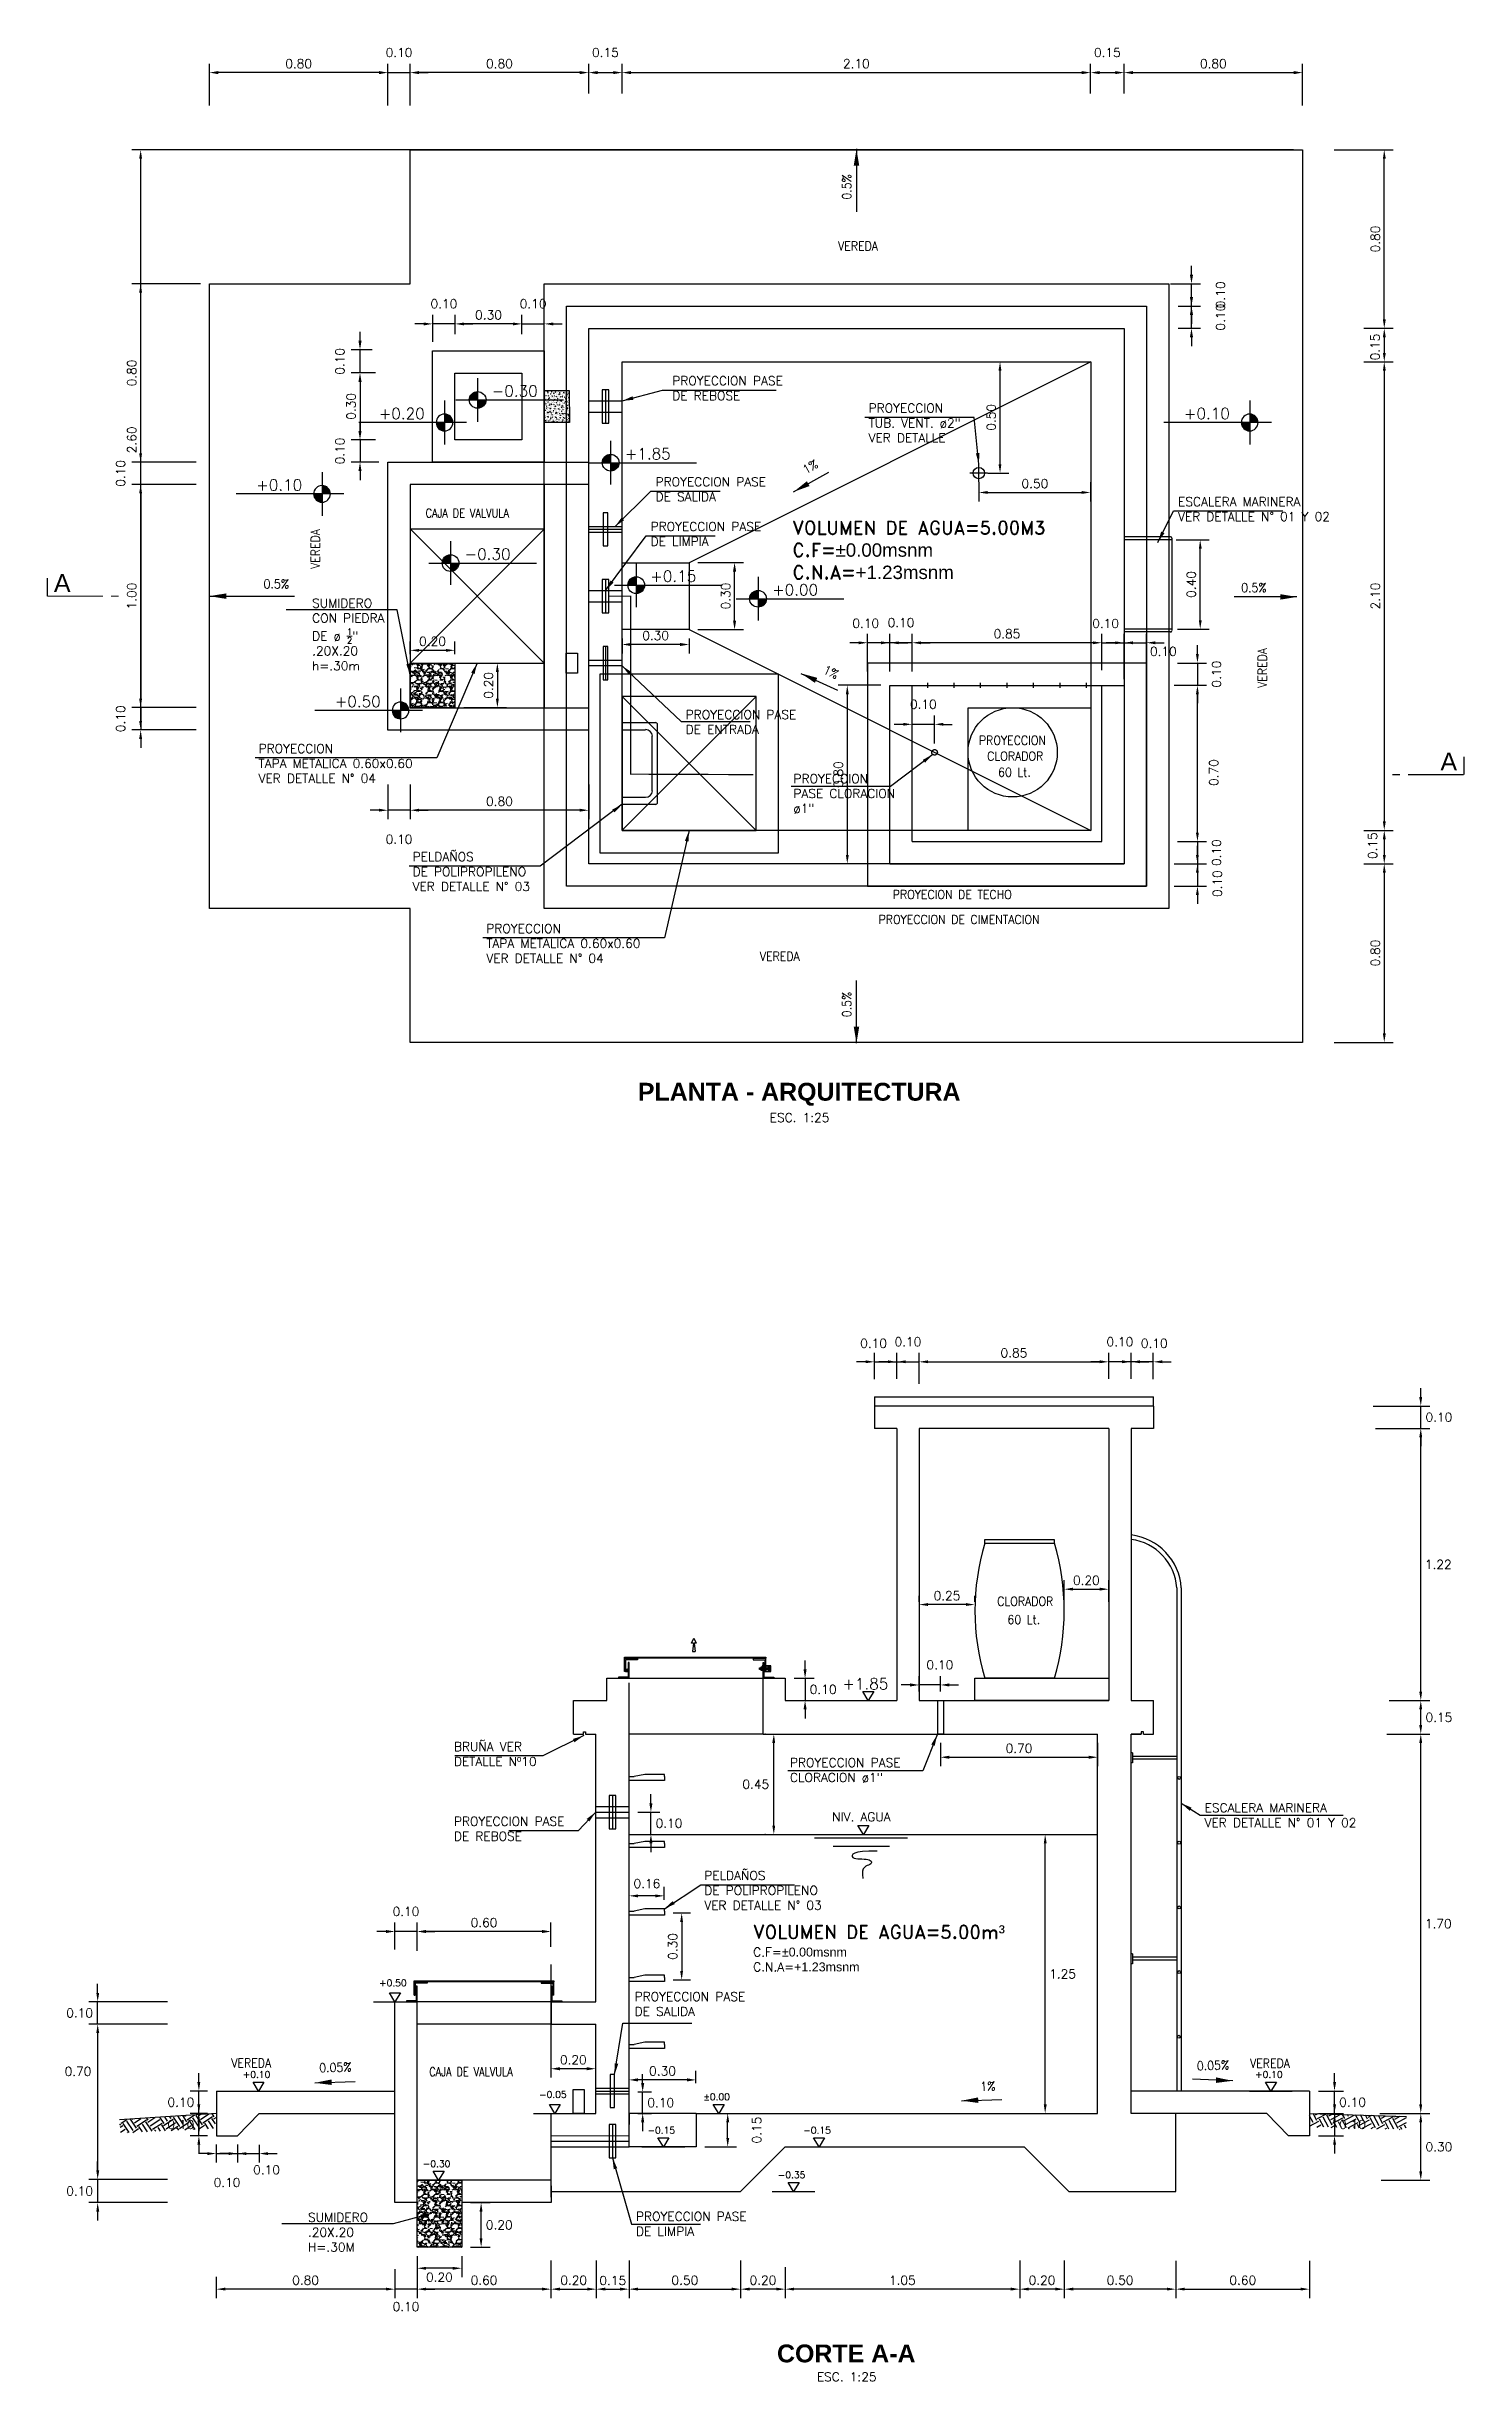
# Model space of a CAD drawing. Header units: metres. Extents: x -90 to 2507, y -28 to 972.
# Drawn here: x 142.32 to 148.68, y 189.47 to 199.94 of the extents above; entities that cross this region are included whole.
import ezdxf
from ezdxf.enums import TextEntityAlignment as Align

# ---------------------------------------------------------------- set-up
doc = ezdxf.new("R2010")
doc.units = ezdxf.units.M
for name, pattern in [('CENTER', [50.8, 31.75, -6.35, 6.35, -6.35]), ('HIDDEN', [9.525, 6.35, -3.175]), ('HIDDEN2', [0.1875, 0.125, -0.0625])]:
    doc.linetypes.add(name, pattern=pattern)
for name, color, linetype in [('A-MURO', 6, 'Continuous'), ('A-NIVEL DE TERRENO NATURAL', 34, 'Continuous'), ('A-NIVELES', 7, 'Continuous'), ('A-PISO', 9, 'Continuous'), ('A-PUERTA', 2, 'Continuous'), ('G-achurado', 9, 'Continuous'), ('G-acotado', 8, 'Continuous'), ('G-SIMBOLOGIA', 2, 'Continuous'), ('G-textos-notas', 7, 'Continuous'), ('G-textos-subtitulo', 3, 'Continuous'), ('G-textos-titulos', 4, 'Continuous'), ('S-TUBERIAS-NUEVAS', 3, 'Continuous')]:
    doc.layers.add(name, color=color, linetype=linetype)
doc.styles.add('01COTAS', font='romans.shx')
doc.styles.add('20-NOTAS', font='romans.shx', dxfattribs={"height": 0.04})
doc.styles.add('20-SUBTITULO', font='romand.shx', dxfattribs={"height": 0.06})
doc.styles.add('20-TITULO', font='arialbd.ttf', dxfattribs={"height": 0.08})
doc.styles.add('ARIAL', font='arial.ttf', dxfattribs={"height": 1})
doc.styles.add('ROMANS', font='romans.shx')
doc.dimstyles.new('DIM-20-CORTE', dxfattribs={"dimscale": 0.02, "dimtxt": 2, "dimasz": 2, "dimexe": 2, "dimexo": 2, "dimgap": 1, "dimtad": 2, "dimtih": 1, "dimtoh": 1, "dimzin": 1, "dimdsep": 46, "dimtxsty": '01COTAS', "dimcen": 25, "dimclrd": 9, "dimclre": 9, "dimclrt": 7, "dimadec": 0, "dimazin": 0, "dimtfac": 1, "dimtmove": 2, "dimatfit": 3, "dimfxl": 1, "dimtolj": 1, "dimtzin": 0, "dimarcsym": 0})
doc.dimstyles.new('DIM-20-PLANTA', dxfattribs={"dimscale": 0.02, "dimtxt": 2, "dimasz": 2, "dimexe": 2, "dimexo": 2, "dimgap": 1, "dimtad": 1, "dimzin": 1, "dimdsep": 46, "dimtxsty": '01COTAS', "dimcen": 25, "dimclrd": 9, "dimclre": 9, "dimclrt": 7, "dimadec": 0, "dimazin": 0, "dimtfac": 1, "dimtmove": 2, "dimatfit": 3, "dimfxl": 1, "dimtolj": 1, "dimtzin": 0, "dimarcsym": 0})
doc.dimstyles.new('DIM-50-PLANTA', dxfattribs={"dimscale": 0.05, "dimtxt": 2, "dimasz": 2, "dimexe": 2, "dimexo": 2, "dimgap": 1, "dimtad": 1, "dimdec": 0, "dimlfac": 1000, "dimtxsty": '01COTAS', "dimcen": 25, "dimclrd": 9, "dimclre": 9, "dimclrt": 7, "dimadec": 0, "dimazin": 0, "dimtfac": 1, "dimtdec": 0, "dimtmove": 2, "dimatfit": 3, "dimfxl": 1, "dimtolj": 1, "dimtzin": 0, "dimarcsym": 0})

msp = doc.modelspace()

# ---------------------------------------------------------------- texts
at = {"color": 8, "linetype": 'HIDDEN', "ltscale": 0.5, "style": '01COTAS', "width": 0.9}
for s, p in [('PROYECCION', (146.801, 196.8064)), ('CLORADOR', (146.7887, 196.7356)), ('60 Lt.', (146.7327, 196.6633))]:
    msp.add_text(s, height=0.04, dxfattribs=at).set_placement(p, align=Align.RIGHT)
at = {"layer": 'A-NIVELES', "style": '01COTAS', "width": 0.9}
msp.add_text('VEREDA', height=0.04, dxfattribs=at).set_placement((147.8943, 190.8774), align=Align.RIGHT)
at = {"layer": 'A-NIVELES', "linetype": 'HIDDEN', "lineweight": 13, "ltscale": 0.5, "char_height": 0.04, "style": '01COTAS'}
for s, width, gutter_width, heights, insert, attachment_point in [('\\pxi-3,l5,ql,t1;PROYECCION PASE \\PDE REBOSE', 1.229619, 10, [0.1321], (145.0457, 198.4579), 1), ('\\pxi-3,l5,t1;PROYECCION \\PTUB. VENT. ø2"\\PVER DETALLE', 1.193962, 10, [0.2627], (145.9258, 198.3354), 1), ('\\pxi-3,l5,ql,t1;PROYECCION PASE \\PDE SALIDA ', 1.229619, 10, [0.1321], (146.2003, 198.005), 3), ('\\pxi-3,l5,ql,t1;ESCALERA MARINERA\\PVER DETALLE N° 01 Y 02', 1.229619, 10, [0.1321], (148.5423, 197.9161), 3), ('\\pxi-3,l5,ql,t1;PROYECCION PASE \\PDE LIMPIA ', 1.229619, 10, [0.1321], (146.1781, 197.8047), 3), ('\\A1;\\pxi-5,l5,ql,t1;SUMIDERO\\PCON PIEDRA \\PDE ø {\\H0.7x;\\S1/2;}"  \\P.20X.20\\Ph=.30m', 0.398758, 0, [0.3453], (143.5114, 197.461), 1), ('\\pxi-3,l5,ql,t1;PROYECCION PASE \\PDE ENTRADA ', 1.229619, 10, [0.1321], (146.3357, 196.9618), 3), ('PROYECCION\\PTAPA METALICA 0.60x0.60\\PVER DETALLE N° 04', 0.912003, 10, [0], (143.2714, 196.8095), 1), ('\\pxi-3,l5,ql,t1;PROYECCION\\PPASE CLORACION\\Pø1" ', 1.334472, 10, [0.1932], (146.9234, 196.6748), 3), ('PELDAÑOS \\PDE POLIPROPILENO \\PVER DETALLE N° 03', 0.912003, 10, [0], (143.9617, 196.3246), 1), ('PROYECCION\\PTAPA METALICA 0.60x0.60\\PVER DETALLE N° 04', 0.912003, 10, [0], (144.2923, 196.003), 1), ('\\pxi-3,l5,t1;BRUÑA VER \\PDETALLE Nº10', 1.229619, 10, [0.1321], (144.0668, 192.3367), 1), ('\\pxi-3,l5,ql,t1;PROYECCION PASE \\PCLORACION ø1"', 1.229619, 10, [0.1321], (145.5731, 192.265), 1), ('\\pxi-3,l5,ql,t1;PROYECCION PASE \\PDE REBOSE ', 1.229619, 10, [0.1321], (144.0668, 192.0017), 1), ('\\pxi-3,l5,ql,t1;ESCALERA MARINERA\\PVER DETALLE N° 01 Y 02', 1.229619, 10, [0.1321], (148.6615, 192.0624), 3), ('PELDAÑOS \\PDE POLIPROPILENO \\PVER DETALLE N° 03', 0.912003, 10, [0], (145.2693, 191.759), 1), ('\\pxi-3,l5,ql,t1;PROYECCION PASE \\PDE SALIDA ', 1.229619, 10, [0.1321], (146.1065, 191.2163), 3), ('\\pxi-5,l5,ql,t1;SUMIDERO \\P.20X.20\\PH=.30M', 0.409094, 0, [0.2852], (143.493, 190.2268), 1), ('\\pxi-3,l5,ql,t1;PROYECCION PASE \\PDE LIMPIA ', 1.229619, 10, [0.1321], (146.1129, 190.2311), 3)]:
    msp.add_mtext_dynamic_manual_height_columns(s, width=width, gutter_width=gutter_width, heights=heights, dxfattribs=dict(at, insert=insert, attachment_point=attachment_point))
at = {"layer": 'G-textos-notas', "color": 7, "style": '01COTAS', "width": 0.9}
for s, rotation, p in [('0.5%%%', 90, (145.9277, 199.3638)), ('1%%%', 29.44859, (145.7836, 198.0519)), ('VEREDA', 90, (143.5457, 197.7733)), ('VEREDA', 90, (147.7905, 197.2403)), ('1%%%', 335.28468, (145.8598, 197.0998)), ('0.5%%%', 90, (145.9277, 195.6997)), ('0.05%%%', 1.74342, (143.6887, 190.8613)), ('0.05%%%', 1.74342, (147.6226, 190.8704)), ('1%%%', 1.74342, (146.5748, 190.7758))]:
    msp.add_text(s, height=0.04, rotation=rotation, dxfattribs=at).set_placement(p, align=Align.RIGHT)
for s, p in [('VEREDA', (146.0479, 199.0219)), ('0.5%%%', (143.408, 197.5075)), ('0.5%%%', (147.7899, 197.4907)), ('PROYECION DE TECHO', (146.6477, 196.1155)), ('PROYECCION DE CIMENTACION', (146.7723, 196.0035)), ('VEREDA', (145.6971, 195.8384)), ('CLORADOR', (146.8336, 192.9479)), ('60 Lt.', (146.7748, 192.8658)), ('VEREDA', (143.3279, 190.8787))]:
    msp.add_text(s, height=0.04, dxfattribs=at).set_placement(p, align=Align.RIGHT)
at = {"layer": 'G-textos-notas', "style": '20-NOTAS'}
for p in [(145.6964, 195.1358), (145.9075, 189.4922)]:
    msp.add_text('ESC. 1:25', height=0.04, dxfattribs=at).set_placement(p, align=Align.MIDDLE)
at = {"layer": 'G-textos-subtitulo', "attachment_point": 1, "style": '20-SUBTITULO'}
for s, insert, char_height, width in [('{\\W0.8;CAJA DE VALVULA }', (144.0197, 197.8647), 0.04, 1.331329), ('VOLUMEN DE AGUA=5.00M3\\PC.F={\\fArial|b0|i0|c0|p34;±0.00msnm\\P}C.N.A={\\fArial|b0|i0|c0|p34;+1.23msnm}', (145.6645, 197.8094), 0.06, 1.274286), ('VOLUMEN DE AGUA=5.00m{\\fArial|b0|i0|c0|p34;³}\\P{\\H0.66667x;C.F=\\fArial|b0|i0|c0|p34;±0.00msnm\\P\\Fromand|c0;C.N.A=\\fArial|b0|i0|c0|p34;+1.23msnm}', (145.4883, 191.516), 0.06, 1.331329), ('{\\W0.8;CAJA DE VALVULA }', (144.0363, 190.8793), 0.04, 1.331329)]:
    msp.add_mtext(s, dxfattribs=dict(at, insert=insert, char_height=char_height, width=width))
at = {"layer": 'G-textos-titulos', "style": '20-TITULO'}
for s, p in [('PLANTA - ARQUITECTURA', (145.6946, 195.2407)), ('CORTE A-A', (145.9056, 189.5971))]:
    msp.add_text(s, height=0.08, dxfattribs=at).set_placement(p, align=Align.MIDDLE)

# ---------------------------------------------------------------- blocks, each defined once
blk = doc.blocks.new('*D254')
at = {"color": 9, "lineweight": -2, "transparency": 16777216}
for p, q in [((142.992, 197.973), (142.703, 197.973)), ((142.743, 197.933), (142.743, 197.013)), ((142.992, 196.973), (142.703, 196.973))]:
    blk.add_line(p, q, dxfattribs=at)
at = {"color": 9, "transparency": 16777216}
for points in [[(142.736, 197.933), (142.749, 197.933), (142.743, 197.973)], [(142.736, 197.013), (142.749, 197.013), (142.743, 196.973)]]:
    blk.add_solid(points, dxfattribs=at)
at = {"layer": 'Defpoints', "color": 0, "transparency": 16777216}
for p in [(143.032, 197.973), (142.743, 196.973), (143.032, 196.973)]:
    blk.add_point(p, dxfattribs=at)
at = {"color": 7, "transparency": 16777216, "insert": (142.703, 197.473), "char_height": 0.04, "attachment_point": 5, "rotation": 90, "style": '01COTAS'}
blk.add_mtext('\\A1;1.00', dxfattribs=at)
blk = doc.blocks.new('*D255')
at = {"color": 9, "lineweight": -2, "transparency": 16777216}
for p, q in [((143.951, 196.628), (143.951, 196.473)), ((144.751, 196.628), (144.751, 196.473)), ((144.711, 196.513), (143.991, 196.513))]:
    blk.add_line(p, q, dxfattribs=at)
at = {"color": 9, "transparency": 16777216}
for points in [[(143.991, 196.52), (143.991, 196.507), (143.951, 196.513)], [(144.711, 196.52), (144.711, 196.507), (144.751, 196.513)]]:
    blk.add_solid(points, dxfattribs=at)
at = {"layer": 'Defpoints', "color": 0, "transparency": 16777216}
for p in [(143.951, 196.668), (144.751, 196.668), (143.951, 196.513)]:
    blk.add_point(p, dxfattribs=at)
at = {"color": 7, "transparency": 16777216, "insert": (144.351, 196.553), "char_height": 0.04, "attachment_point": 5, "style": '01COTAS'}
blk.add_mtext('\\A1;0.80', dxfattribs=at)
blk = doc.blocks.new('*D256')
at = {"color": 9, "lineweight": -2, "transparency": 16777216}
for p, q in [((144.152, 198.647), (144.152, 198.733)), ((144.412, 198.693), (144.192, 198.693)), ((144.452, 198.647), (144.452, 198.733))]:
    blk.add_line(p, q, dxfattribs=at)
at = {"color": 9, "transparency": 16777216}
for points in [[(144.192, 198.699), (144.192, 198.686), (144.152, 198.693)], [(144.412, 198.699), (144.412, 198.686), (144.452, 198.693)]]:
    blk.add_solid(points, dxfattribs=at)
at = {"layer": 'Defpoints', "color": 0, "transparency": 16777216}
for p in [(144.152, 198.693), (144.152, 198.607), (144.452, 198.607)]:
    blk.add_point(p, dxfattribs=at)
at = {"color": 7, "transparency": 16777216, "insert": (144.302, 198.733), "char_height": 0.04, "attachment_point": 5, "style": '01COTAS'}
blk.add_mtext('\\A1;0.30', dxfattribs=at)
blk = doc.blocks.new('*D257')
at = {"layer": 'Defpoints', "color": 0, "transparency": 16777216}
for p in [(147.001, 199.819), (144.901, 199.686), (147.001, 199.686)]:
    blk.add_point(p, dxfattribs=at)
at = {"layer": 'G-achurado', "color": 9, "lineweight": -2, "transparency": 16777216}
for p, q in [((144.901, 199.726), (144.901, 199.859)), ((147.001, 199.726), (147.001, 199.859)), ((144.941, 199.819), (146.961, 199.819))]:
    blk.add_line(p, q, dxfattribs=at)
at = {"layer": 'G-achurado', "color": 9, "transparency": 16777216}
for points in [[(144.941, 199.826), (144.941, 199.812), (144.901, 199.819)], [(146.961, 199.826), (146.961, 199.812), (147.001, 199.819)]]:
    blk.add_solid(points, dxfattribs=at)
at = {"layer": 'G-achurado', "color": 7, "transparency": 16777216, "insert": (145.951, 199.859), "char_height": 0.04, "attachment_point": 5, "style": '01COTAS'}
blk.add_mtext('\\A1;2.10', dxfattribs=at)
blk = doc.blocks.new('*D258')
at = {"layer": 'Defpoints', "color": 0, "transparency": 16777216}
for p in [(143.835, 198.173), (143.726, 198.073), (143.851, 198.073)]:
    blk.add_point(p, dxfattribs=at)
at = {"layer": 'G-achurado', "color": 9, "lineweight": -2, "transparency": 16777216}
for p, q in [((143.795, 198.173), (143.686, 198.173)), ((143.726, 198.213), (143.726, 198.253)), ((143.726, 198.173), (143.726, 198.073)), ((143.811, 198.073), (143.686, 198.073)), ((143.726, 198.033), (143.726, 197.993))]:
    blk.add_line(p, q, dxfattribs=at)
at = {"layer": 'G-achurado', "color": 9, "transparency": 16777216}
for points in [[(143.719, 198.213), (143.733, 198.213), (143.726, 198.173)], [(143.719, 198.033), (143.733, 198.033), (143.726, 198.073)]]:
    blk.add_solid(points, dxfattribs=at)
at = {"layer": 'G-achurado', "color": 7, "transparency": 16777216, "insert": (143.636, 198.123), "char_height": 0.04, "attachment_point": 5, "rotation": 90, "style": '01COTAS'}
blk.add_mtext('\\A1;0.10', dxfattribs=at)
blk = doc.blocks.new('*D259')
at = {"layer": 'Defpoints', "color": 0, "transparency": 16777216}
for p in [(144.901, 199.819), (144.751, 199.686), (144.901, 199.686)]:
    blk.add_point(p, dxfattribs=at)
at = {"layer": 'G-achurado', "color": 9, "lineweight": -2, "transparency": 16777216}
for p, q in [((144.751, 199.726), (144.751, 199.859)), ((144.901, 199.726), (144.901, 199.859)), ((144.791, 199.819), (144.861, 199.819))]:
    blk.add_line(p, q, dxfattribs=at)
at = {"layer": 'G-achurado', "color": 9, "transparency": 16777216}
for points in [[(144.791, 199.826), (144.791, 199.812), (144.751, 199.819)], [(144.861, 199.826), (144.861, 199.812), (144.901, 199.819)]]:
    blk.add_solid(points, dxfattribs=at)
at = {"layer": 'G-achurado', "color": 7, "transparency": 16777216, "insert": (144.826, 199.909), "char_height": 0.04, "attachment_point": 5, "style": '01COTAS'}
blk.add_mtext('\\A1;0.15', dxfattribs=at)
blk = doc.blocks.new('*D260')
at = {"layer": 'Defpoints', "color": 0, "transparency": 16777216}
for p in [(147.151, 199.819), (147.001, 199.686), (147.151, 199.686)]:
    blk.add_point(p, dxfattribs=at)
at = {"layer": 'G-achurado', "color": 9, "lineweight": -2, "transparency": 16777216}
for p, q in [((147.001, 199.726), (147.001, 199.859)), ((147.151, 199.726), (147.151, 199.859)), ((147.041, 199.819), (147.111, 199.819))]:
    blk.add_line(p, q, dxfattribs=at)
at = {"layer": 'G-achurado', "color": 9, "transparency": 16777216}
for points in [[(147.041, 199.826), (147.041, 199.812), (147.001, 199.819)], [(147.111, 199.826), (147.111, 199.812), (147.151, 199.819)]]:
    blk.add_solid(points, dxfattribs=at)
at = {"layer": 'G-achurado', "color": 7, "transparency": 16777216, "insert": (147.076, 199.909), "char_height": 0.04, "attachment_point": 5, "style": '01COTAS'}
blk.add_mtext('\\A1;0.15', dxfattribs=at)
blk = doc.blocks.new('*D261')
at = {"layer": 'Defpoints', "color": 0, "transparency": 16777216}
for p in [(148.185, 198.673), (148.185, 198.523), (148.317, 198.523)]:
    blk.add_point(p, dxfattribs=at)
at = {"layer": 'G-achurado', "color": 9, "lineweight": -2, "transparency": 16777216}
for p, q in [((148.225, 198.673), (148.357, 198.673)), ((148.317, 198.633), (148.317, 198.563)), ((148.225, 198.523), (148.357, 198.523))]:
    blk.add_line(p, q, dxfattribs=at)
at = {"layer": 'G-achurado', "color": 9, "transparency": 16777216}
for points in [[(148.311, 198.633), (148.324, 198.633), (148.317, 198.673)], [(148.311, 198.563), (148.324, 198.563), (148.317, 198.523)]]:
    blk.add_solid(points, dxfattribs=at)
at = {"layer": 'G-achurado', "color": 7, "transparency": 16777216, "insert": (148.276, 198.589), "char_height": 0.04, "attachment_point": 5, "rotation": 90, "style": '01COTAS'}
blk.add_mtext('\\A1;0.15', dxfattribs=at)
blk = doc.blocks.new('*D262')
at = {"layer": 'Defpoints', "color": 0, "transparency": 16777216}
for p in [(148.185, 198.523), (148.185, 196.423), (148.317, 196.423)]:
    blk.add_point(p, dxfattribs=at)
at = {"layer": 'G-achurado', "color": 9, "lineweight": -2, "transparency": 16777216}
for p, q in [((148.225, 198.523), (148.357, 198.523)), ((148.317, 198.483), (148.317, 196.463)), ((148.225, 196.423), (148.357, 196.423))]:
    blk.add_line(p, q, dxfattribs=at)
at = {"layer": 'G-achurado', "color": 9, "transparency": 16777216}
for points in [[(148.311, 198.483), (148.324, 198.483), (148.317, 198.523)], [(148.311, 196.463), (148.324, 196.463), (148.317, 196.423)]]:
    blk.add_solid(points, dxfattribs=at)
at = {"layer": 'G-achurado', "color": 7, "transparency": 16777216, "insert": (148.277, 197.473), "char_height": 0.04, "attachment_point": 5, "rotation": 90, "style": '01COTAS'}
blk.add_mtext('\\A1;2.10', dxfattribs=at)
blk = doc.blocks.new('*D263')
at = {"layer": 'Defpoints', "color": 0, "transparency": 16777216}
for p in [(148.185, 196.423), (148.185, 196.273), (148.317, 196.273)]:
    blk.add_point(p, dxfattribs=at)
at = {"layer": 'G-achurado', "color": 9, "lineweight": -2, "transparency": 16777216}
for p, q in [((148.225, 196.423), (148.357, 196.423)), ((148.317, 196.383), (148.317, 196.313)), ((148.225, 196.273), (148.357, 196.273))]:
    blk.add_line(p, q, dxfattribs=at)
at = {"layer": 'G-achurado', "color": 9, "transparency": 16777216}
for points in [[(148.311, 196.383), (148.324, 196.383), (148.317, 196.423)], [(148.311, 196.313), (148.324, 196.313), (148.317, 196.273)]]:
    blk.add_solid(points, dxfattribs=at)
at = {"layer": 'G-achurado', "color": 7, "transparency": 16777216, "insert": (148.265, 196.354), "char_height": 0.04, "attachment_point": 5, "rotation": 90, "style": '01COTAS'}
blk.add_mtext('\\A1;0.15', dxfattribs=at)
blk = doc.blocks.new('*D264')
at = {"color": 9, "lineweight": -2, "transparency": 16777216}
for p, q in [((143.851, 196.628), (143.851, 196.473)), ((143.951, 196.628), (143.951, 196.473)), ((143.811, 196.513), (143.771, 196.513)), ((143.951, 196.513), (143.851, 196.513)), ((143.991, 196.513), (144.031, 196.513))]:
    blk.add_line(p, q, dxfattribs=at)
at = {"color": 9, "transparency": 16777216}
for points in [[(143.811, 196.52), (143.811, 196.507), (143.851, 196.513)], [(143.991, 196.52), (143.991, 196.507), (143.951, 196.513)]]:
    blk.add_solid(points, dxfattribs=at)
at = {"layer": 'Defpoints', "color": 0, "transparency": 16777216}
for p in [(143.851, 196.668), (143.951, 196.668), (143.851, 196.513)]:
    blk.add_point(p, dxfattribs=at)
at = {"color": 7, "transparency": 16777216, "insert": (143.901, 196.383), "char_height": 0.04, "attachment_point": 5, "style": '01COTAS'}
blk.add_mtext('\\A1;0.10', dxfattribs=at)
blk = doc.blocks.new('*D265')
at = {"color": 9, "lineweight": -2, "transparency": 16777216}
for p, q in [((142.992, 198.073), (142.703, 198.073)), ((142.743, 198.113), (142.743, 198.153)), ((142.743, 197.973), (142.743, 198.073)), ((142.992, 197.973), (142.703, 197.973)), ((142.743, 197.933), (142.743, 197.893))]:
    blk.add_line(p, q, dxfattribs=at)
at = {"color": 9, "transparency": 16777216}
for points in [[(142.736, 198.113), (142.749, 198.113), (142.743, 198.073)], [(142.736, 197.933), (142.749, 197.933), (142.743, 197.973)]]:
    blk.add_solid(points, dxfattribs=at)
at = {"layer": 'Defpoints', "color": 0, "transparency": 16777216}
for p in [(142.743, 198.073), (143.032, 198.073), (143.032, 197.973)]:
    blk.add_point(p, dxfattribs=at)
at = {"color": 7, "transparency": 16777216, "insert": (142.653, 198.023), "char_height": 0.04, "attachment_point": 5, "rotation": 90, "style": '01COTAS'}
blk.add_mtext('\\A1;0.10', dxfattribs=at)
blk = doc.blocks.new('*D266')
at = {"color": 9, "lineweight": -2, "transparency": 16777216}
for p, q in [((142.743, 197.013), (142.743, 197.053)), ((142.992, 196.973), (142.703, 196.973)), ((142.743, 196.973), (142.743, 196.873)), ((142.992, 196.873), (142.703, 196.873)), ((142.743, 196.833), (142.743, 196.793))]:
    blk.add_line(p, q, dxfattribs=at)
at = {"color": 9, "transparency": 16777216}
for points in [[(142.736, 197.013), (142.749, 197.013), (142.743, 196.973)], [(142.736, 196.833), (142.749, 196.833), (142.743, 196.873)]]:
    blk.add_solid(points, dxfattribs=at)
at = {"layer": 'Defpoints', "color": 0, "transparency": 16777216}
for p in [(143.032, 196.973), (142.743, 196.873), (143.032, 196.873)]:
    blk.add_point(p, dxfattribs=at)
at = {"color": 7, "transparency": 16777216, "insert": (142.653, 196.923), "char_height": 0.04, "attachment_point": 5, "rotation": 90, "style": '01COTAS'}
blk.add_mtext('\\A1;0.10', dxfattribs=at)
blk = doc.blocks.new('*D267')
at = {"color": 9, "lineweight": -2, "transparency": 16777216}
for p, q in [((143.795, 198.473), (143.686, 198.473)), ((143.726, 198.433), (143.726, 198.213)), ((143.795, 198.173), (143.686, 198.173))]:
    blk.add_line(p, q, dxfattribs=at)
at = {"color": 9, "transparency": 16777216}
for points in [[(143.719, 198.433), (143.733, 198.433), (143.726, 198.473)], [(143.719, 198.213), (143.733, 198.213), (143.726, 198.173)]]:
    blk.add_solid(points, dxfattribs=at)
at = {"layer": 'Defpoints', "color": 0, "transparency": 16777216}
for p in [(143.835, 198.473), (143.726, 198.173), (143.835, 198.173)]:
    blk.add_point(p, dxfattribs=at)
at = {"color": 7, "transparency": 16777216, "insert": (143.686, 198.323), "char_height": 0.04, "attachment_point": 5, "rotation": 90, "style": '01COTAS'}
blk.add_mtext('\\A1;0.30', dxfattribs=at)
blk = doc.blocks.new('*D268')
at = {"color": 9, "lineweight": -2, "transparency": 16777216}
for p, q in [((147.151, 199.726), (147.151, 199.859)), ((147.951, 199.671), (147.951, 199.859)), ((147.191, 199.819), (147.911, 199.819))]:
    blk.add_line(p, q, dxfattribs=at)
at = {"color": 9, "transparency": 16777216}
for points in [[(147.191, 199.826), (147.191, 199.812), (147.151, 199.819)], [(147.911, 199.826), (147.911, 199.812), (147.951, 199.819)]]:
    blk.add_solid(points, dxfattribs=at)
at = {"layer": 'Defpoints', "color": 0, "transparency": 16777216}
for p in [(147.951, 199.819), (147.151, 199.686), (147.951, 199.631)]:
    blk.add_point(p, dxfattribs=at)
at = {"color": 7, "transparency": 16777216, "insert": (147.551, 199.859), "char_height": 0.04, "attachment_point": 5, "style": '01COTAS'}
blk.add_mtext('\\A1;0.80', dxfattribs=at)
blk = doc.blocks.new('*D269')
at = {"color": 9, "lineweight": -2, "transparency": 16777216}
for p, q in [((148.093, 199.473), (148.357, 199.473)), ((148.317, 198.713), (148.317, 199.433)), ((148.225, 198.673), (148.357, 198.673))]:
    blk.add_line(p, q, dxfattribs=at)
at = {"color": 9, "transparency": 16777216}
for points in [[(148.311, 199.433), (148.324, 199.433), (148.317, 199.473)], [(148.311, 198.713), (148.324, 198.713), (148.317, 198.673)]]:
    blk.add_solid(points, dxfattribs=at)
at = {"layer": 'Defpoints', "color": 0, "transparency": 16777216}
for p in [(148.053, 199.473), (148.317, 199.473), (148.185, 198.673)]:
    blk.add_point(p, dxfattribs=at)
at = {"color": 7, "transparency": 16777216, "insert": (148.277, 199.073), "char_height": 0.04, "attachment_point": 5, "rotation": 90, "style": '01COTAS'}
blk.add_mtext('\\A1;0.80', dxfattribs=at)
blk = doc.blocks.new('*D270')
at = {"color": 9, "lineweight": -2, "transparency": 16777216}
for p, q in [((148.225, 196.273), (148.357, 196.273)), ((148.317, 196.233), (148.317, 195.513)), ((148.093, 195.473), (148.357, 195.473))]:
    blk.add_line(p, q, dxfattribs=at)
at = {"color": 9, "transparency": 16777216}
for points in [[(148.311, 196.233), (148.324, 196.233), (148.317, 196.273)], [(148.311, 195.513), (148.324, 195.513), (148.317, 195.473)]]:
    blk.add_solid(points, dxfattribs=at)
at = {"layer": 'Defpoints', "color": 0, "transparency": 16777216}
for p in [(148.185, 196.273), (148.053, 195.473), (148.317, 195.473)]:
    blk.add_point(p, dxfattribs=at)
at = {"color": 7, "transparency": 16777216, "insert": (148.277, 195.873), "char_height": 0.04, "attachment_point": 5, "rotation": 90, "style": '01COTAS'}
blk.add_mtext('\\A1;0.80', dxfattribs=at)
blk = doc.blocks.new('*D271')
at = {"color": 9, "lineweight": -2, "transparency": 16777216}
for p, q in [((143.951, 199.671), (143.951, 199.859)), ((144.751, 199.726), (144.751, 199.859)), ((144.711, 199.819), (143.991, 199.819))]:
    blk.add_line(p, q, dxfattribs=at)
at = {"color": 9, "transparency": 16777216}
for points in [[(143.991, 199.826), (143.991, 199.812), (143.951, 199.819)], [(144.711, 199.826), (144.711, 199.812), (144.751, 199.819)]]:
    blk.add_solid(points, dxfattribs=at)
at = {"layer": 'Defpoints', "color": 0, "transparency": 16777216}
for p in [(143.951, 199.819), (144.751, 199.686), (143.951, 199.631)]:
    blk.add_point(p, dxfattribs=at)
at = {"color": 7, "transparency": 16777216, "insert": (144.351, 199.859), "char_height": 0.04, "attachment_point": 5, "style": '01COTAS'}
blk.add_mtext('\\A1;0.80', dxfattribs=at)
blk = doc.blocks.new('CORTE-HORIZONTAL')
at = {"color": 5, "const_width": 0.28}
for points in [[(0, 0), (12.49, 0)], [(14.25, 0), (16, 0)]]:
    blk.add_lwpolyline(points, dxfattribs=at)
blk.add_lwpolyline([(0, -4), (0, 0)])
at = {"color": 3, "style": 'ARIAL'}
blk.add_attdef('A', text='', height=4, dxfattribs=at).set_placement((3.34, -2.94), align=Align.MIDDLE)
blk = doc.blocks.new('*D521')
at = {"color": 9, "lineweight": -2, "transparency": 16777216}
for p, q in [((145.241, 197.623), (145.445, 197.623)), ((145.405, 197.363), (145.405, 197.583)), ((145.241, 197.323), (145.445, 197.323))]:
    blk.add_line(p, q, dxfattribs=at)
at = {"color": 9, "transparency": 16777216}
for points in [[(145.398, 197.583), (145.412, 197.583), (145.405, 197.623)], [(145.398, 197.363), (145.412, 197.363), (145.405, 197.323)]]:
    blk.add_solid(points, dxfattribs=at)
at = {"layer": 'Defpoints', "color": 0, "transparency": 16777216}
for p in [(145.201, 197.623), (145.405, 197.623), (145.201, 197.323)]:
    blk.add_point(p, dxfattribs=at)
at = {"color": 7, "transparency": 16777216, "insert": (145.365, 197.473), "char_height": 0.04, "attachment_point": 5, "rotation": 90, "style": '01COTAS'}
blk.add_mtext('\\A1;0.30', dxfattribs=at)
blk = doc.blocks.new('*D522')
at = {"color": 9, "lineweight": -2, "transparency": 16777216}
for p, q in [((144.412, 198.693), (144.372, 198.693)), ((144.452, 198.647), (144.452, 198.733)), ((144.452, 198.693), (144.552, 198.693)), ((144.552, 198.613), (144.552, 198.733)), ((144.592, 198.693), (144.632, 198.693))]:
    blk.add_line(p, q, dxfattribs=at)
at = {"color": 9, "transparency": 16777216}
for points in [[(144.412, 198.699), (144.412, 198.686), (144.452, 198.693)], [(144.592, 198.699), (144.592, 198.686), (144.552, 198.693)]]:
    blk.add_solid(points, dxfattribs=at)
at = {"layer": 'Defpoints', "color": 0, "transparency": 16777216}
for p in [(144.552, 198.693), (144.452, 198.607), (144.552, 198.573)]:
    blk.add_point(p, dxfattribs=at)
at = {"color": 7, "transparency": 16777216, "insert": (144.502, 198.783), "char_height": 0.04, "attachment_point": 5, "style": '01COTAS'}
blk.add_mtext('\\A1;0.10', dxfattribs=at)
blk = doc.blocks.new('*D272')
at = {"color": 9, "lineweight": -2, "transparency": 16777216}
for p, q in [((144.012, 198.693), (143.972, 198.693)), ((144.052, 198.613), (144.052, 198.733)), ((144.152, 198.693), (144.052, 198.693)), ((144.152, 198.647), (144.152, 198.733)), ((144.192, 198.693), (144.232, 198.693))]:
    blk.add_line(p, q, dxfattribs=at)
at = {"color": 9, "transparency": 16777216}
for points in [[(144.012, 198.699), (144.012, 198.686), (144.052, 198.693)], [(144.192, 198.699), (144.192, 198.686), (144.152, 198.693)]]:
    blk.add_solid(points, dxfattribs=at)
at = {"layer": 'Defpoints', "color": 0, "transparency": 16777216}
for p in [(144.052, 198.693), (144.152, 198.607), (144.052, 198.573)]:
    blk.add_point(p, dxfattribs=at)
at = {"color": 7, "transparency": 16777216, "insert": (144.102, 198.783), "char_height": 0.04, "attachment_point": 5, "style": '01COTAS'}
blk.add_mtext('\\A1;0.10', dxfattribs=at)
blk = doc.blocks.new('*D273')
at = {"layer": 'Defpoints', "color": 0, "transparency": 16777216}
for p in [(143.726, 198.577), (143.82, 198.577), (143.835, 198.473)]:
    blk.add_point(p, dxfattribs=at)
at = {"layer": 'G-achurado', "color": 9, "lineweight": -2, "transparency": 16777216}
for p, q in [((143.726, 198.617), (143.726, 198.657)), ((143.78, 198.577), (143.686, 198.577)), ((143.726, 198.473), (143.726, 198.577)), ((143.795, 198.473), (143.686, 198.473)), ((143.726, 198.433), (143.726, 198.393))]:
    blk.add_line(p, q, dxfattribs=at)
at = {"layer": 'G-achurado', "color": 9, "transparency": 16777216}
for points in [[(143.719, 198.617), (143.733, 198.617), (143.726, 198.577)], [(143.719, 198.433), (143.733, 198.433), (143.726, 198.473)]]:
    blk.add_solid(points, dxfattribs=at)
at = {"layer": 'G-achurado', "color": 7, "transparency": 16777216, "insert": (143.636, 198.525), "char_height": 0.04, "attachment_point": 5, "rotation": 90, "style": '01COTAS'}
blk.add_mtext('\\A1;0.10', dxfattribs=at)
blk = doc.blocks.new('A$C61750C6F')
at = {"layer": 'S-TUBERIAS-NUEVAS', "color": 2}
for p, q in [((0.006, 0.213), (0.42, 0.213)), ((0.013, 0.213), (0.013, 0)), ((0.413, 0.213), (0.413, 0)), ((0, 0.208), (0, 0)), ((0.013, 0.2), (0.413, 0.2)), ((0.426, 0.208), (0.426, 0))]:
    blk.add_line(p, q, dxfattribs=at)
for centre, start, end in [((0.006, 0.207), 94.2707, 172.6304), ((0.42, 0.207), 7.3696, 85.7293)]:
    blk.add_arc(centre, 0.00623, start, end, dxfattribs=at)
blk = doc.blocks.new('NIVEL-CORTE')
at = {"color": 1}
blk.add_line((-4.79, 0), (4.79, 0), dxfattribs=at)
blk.add_lwpolyline([(0, 0), (-1.22, 2.01), (1.22, 2.01), (0, 0)])
at = {"style": 'ROMANS'}
blk.add_attdef('+1.50', text='', height=2, dxfattribs=at).set_placement((-0.45, 2.95), align=Align.CENTER)
blk = doc.blocks.new('*D274')
at = {"color": 9, "lineweight": -2, "transparency": 16777216}
for p, q in [((146.683, 190.013), (146.683, 189.845)), ((145.632, 189.984), (145.632, 189.845)), ((146.643, 189.885), (145.672, 189.885))]:
    blk.add_line(p, q, dxfattribs=at)
at = {"color": 9, "transparency": 16777216}
for points in [[(145.672, 189.892), (145.672, 189.879), (145.632, 189.885)], [(146.643, 189.892), (146.643, 189.879), (146.683, 189.885)]]:
    blk.add_solid(points, dxfattribs=at)
at = {"layer": 'Defpoints', "color": 0, "transparency": 16777216}
for p in [(145.632, 190.024), (146.683, 190.053), (145.632, 189.885)]:
    blk.add_point(p, dxfattribs=at)
at = {"color": 7, "transparency": 16777216, "insert": (146.157, 189.925), "char_height": 0.04, "attachment_point": 5, "style": '01COTAS'}
blk.add_mtext('\\A1;1.05', dxfattribs=at)
blk = doc.blocks.new('*D275')
at = {"layer": 'Defpoints', "color": 0, "transparency": 16777216}
for p in [(142.903, 191.073), (142.55, 190.377), (142.903, 190.377)]:
    blk.add_point(p, dxfattribs=at)
at = {"layer": 'G-acotado', "color": 9, "lineweight": -2, "transparency": 16777216}
for p, q in [((142.863, 191.073), (142.51, 191.073)), ((142.55, 191.033), (142.55, 190.417)), ((142.863, 190.377), (142.51, 190.377))]:
    blk.add_line(p, q, dxfattribs=at)
at = {"layer": 'G-acotado', "color": 9, "transparency": 16777216}
for points in [[(142.544, 191.033), (142.557, 191.033), (142.55, 191.073)], [(142.544, 190.417), (142.557, 190.417), (142.55, 190.377)]]:
    blk.add_solid(points, dxfattribs=at)
at = {"layer": 'G-acotado', "color": 7, "transparency": 16777216, "insert": (142.462, 190.861), "char_height": 0.04, "attachment_point": 5, "style": '01COTAS'}
blk.add_mtext('\\A1;0.70', dxfattribs=at)
blk = doc.blocks.new('*D276')
at = {"color": 9, "lineweight": -2, "transparency": 16777216}
for p, q in [((144.932, 190.809), (144.932, 190.863)), ((145.232, 190.809), (145.232, 190.863)), ((145.192, 190.823), (144.972, 190.823))]:
    blk.add_line(p, q, dxfattribs=at)
at = {"color": 9, "transparency": 16777216}
for points in [[(144.972, 190.83), (144.972, 190.816), (144.932, 190.823)], [(145.192, 190.83), (145.192, 190.816), (145.232, 190.823)]]:
    blk.add_solid(points, dxfattribs=at)
at = {"layer": 'Defpoints', "color": 0, "transparency": 16777216}
for p in [(144.932, 190.823), (144.932, 190.769), (145.232, 190.769)]:
    blk.add_point(p, dxfattribs=at)
at = {"color": 7, "transparency": 16777216, "insert": (145.082, 190.863), "char_height": 0.04, "attachment_point": 5, "style": '01COTAS'}
blk.add_mtext('\\A1;0.30', dxfattribs=at)
blk = doc.blocks.new('tapa 0.60')
h = blk.add_hatch(color=8)
h.paths.add_polyline_path([(-0.005, 0.043, -0.207605), (-0.008, 0.041, -0.319124), (-0.005, 0.036)])
h.paths.add_polyline_path([(-0.005, 0.036, -0.414214), (-0.01, 0.03), (-0.005, 0.03)])
h.paths.add_polyline_path([(-0.016, 0.036), (-0.016, 0.03), (-0.01, 0.03, -0.414214)])
h.paths.add_polyline_path([(-0.012, 0.041, -0.207605), (-0.016, 0.043), (-0.016, 0.036, -0.319124)])
for points in [[(0.6, 0.051), (0.592, 0.051, 0.301396), (0.6, 0.058)], [(0.6, 0.028), (0.6, 0.035), (0.592, 0.035, -0.301396)], [(0.6, 0.035), (0.592, 0.035, -0.301396), (0.6, 0.028)]]:
    blk.add_hatch(color=8).paths.add_polyline_path(points)
at = {"color": 8}
for p, q in [((-0.005, 0.005), (-0.048, 0.005)), ((-0.048, 0.005), (-0.048, 0)), ((-0.048, 0), (0, 0)), ((-0.021, 0.09), (-0.021, 0.094)), ((-0.021, 0.094), (0.613, 0.094)), ((0.613, 0.09), (-0.021, 0.09)), ((-0.021, 0.09), (-0.021, 0.09)), ((-0.021, 0.09), (-0.021, 0.09)), ((-0.021, 0.03), (-0.021, 0.088)), ((-0.021, 0.088), (0.037, 0.088)), ((-0.016, 0.03), (-0.021, 0.03)), ((0.037, 0.083), (-0.016, 0.083)), ((-0.016, 0.083), (-0.016, 0.03)), ((-0.016, 0.03), (-0.005, 0.03)), ((0, 0.07), (-0.005, 0.07)), ((-0.005, 0.07), (-0.005, 0.005)), ((0, 0), (0, 0.07)), ((0.037, 0.088), (0.037, 0.083)), ((0.613, 0.088), (0.556, 0.088)), ((0.556, 0.088), (0.556, 0.083)), ((0.556, 0.083), (0.608, 0.083)), ((0.585, 0.039), (0.585, 0.047)), ((0.585, 0.047), (0.592, 0.047)), ((0.592, 0.039), (0.585, 0.039)), ((0.588, 0.094), (0.613, 0.094)), ((0.592, 0.035), (0.592, 0.051)), ((0.592, 0.051), (0.6, 0.051)), ((0.592, 0.047), (0.592, 0.039)), ((0.592, 0.046), (0.6, 0.046)), ((0.592, 0.04), (0.6, 0.04)), ((0.6, 0.035), (0.592, 0.035)), ((0.6, 0), (0.6, 0.07)), ((0.6, 0.07), (0.604, 0.07)), ((0.6, 0.051), (0.6, 0.035)), ((0.647, 0), (0.6, 0)), ((0.604, 0.07), (0.604, 0.005)), ((0.604, 0.039), (0.604, 0.047)), ((0.604, 0.047), (0.608, 0.047)), ((0.608, 0.039), (0.604, 0.039)), ((0.604, 0.005), (0.648, 0.005)), ((0.608, 0.083), (0.608, 0.03)), ((0.608, 0.047), (0.608, 0.039)), ((0.608, 0.03), (0.613, 0.03)), ((0.613, 0.039), (0.609, 0.039)), ((0.613, 0.094), (0.613, 0.09)), ((0.613, 0.03), (0.613, 0.088)), ((0.613, 0.056), (0.613, 0.03)), ((0.635, 0.056), (0.613, 0.056)), ((0.613, 0.055), (0.635, 0.055)), ((0.613, 0.039), (0.613, 0.047)), ((0.613, 0.047), (0.623, 0.047)), ((0.623, 0.039), (0.613, 0.039)), ((0.613, 0.031), (0.635, 0.031)), ((0.613, 0.03), (0.635, 0.03)), ((0.617, 0.047), (0.617, 0.039)), ((0.623, 0.035), (0.623, 0.051)), ((0.623, 0.051), (0.63, 0.051)), ((0.623, 0.047), (0.623, 0.039)), ((0.623, 0.046), (0.63, 0.046)), ((0.623, 0.04), (0.63, 0.04)), ((0.63, 0.035), (0.623, 0.035)), ((0.63, 0.051), (0.63, 0.035)), ((0.635, 0.03), (0.635, 0.056)), ((0.648, 0.005), (0.648, 0))]:
    blk.add_line(p, q, dxfattribs=at)
at = {"color": 8, "linetype": 'Continuous'}
for p, q in [((0.585, 0.043), (0.586, 0.047)), ((0.585, 0.039), (0.587, 0.047)), ((0.586, 0.039), (0.588, 0.047)), ((0.587, 0.039), (0.589, 0.047)), ((0.588, 0.039), (0.59, 0.047)), ((0.589, 0.039), (0.591, 0.047)), ((0.59, 0.039), (0.592, 0.047)), ((0.591, 0.039), (0.592, 0.043)), ((0.604, 0.045), (0.605, 0.047)), ((0.604, 0.041), (0.606, 0.047)), ((0.605, 0.039), (0.607, 0.047)), ((0.606, 0.039), (0.608, 0.047)), ((0.607, 0.039), (0.608, 0.045)), ((0.608, 0.039), (0.608, 0.04)), ((0.613, 0.046), (0.614, 0.047)), ((0.613, 0.042), (0.615, 0.047)), ((0.614, 0.039), (0.616, 0.047)), ((0.615, 0.039), (0.617, 0.047)), ((0.616, 0.039), (0.617, 0.043)), ((0.617, 0.039), (0.617, 0.039))]:
    blk.add_line(p, q, dxfattribs=at)
at = {"color": 8, "linetype": 'HIDDEN2'}
for p, q in [((0.604, 0.047), (0.6, 0.047)), ((0.604, 0.039), (0.6, 0.039)), ((0.613, 0.047), (0.609, 0.047))]:
    blk.add_line(p, q, dxfattribs=at)
at = {"color": 8}
for radius in [0.0057, 0.00276]:
    blk.add_circle((-0.01, 0.036), radius, dxfattribs=at)
for centre, radius, start, end in [((-0.012, 0.046), 0.00527, 222.2945, 270), ((-0.009, 0.046), 0.00527, 270, 317.7055), ((0.591, 0.06), 0.00897, 280.1365, 347.2269)]:
    blk.add_arc(centre, radius, start, end, dxfattribs=at)
blk = doc.blocks.new('A$C0DF40056')
at = {"color": 8}
for p, q in [((0.043, 0.005), (0, 0.005)), ((0, 0.005), (0, 0)), ((0, 0), (0.048, 0)), ((0.034, 0.09), (0.034, 0.094)), ((0.034, 0.094), (0.661, 0.094)), ((0.661, 0.09), (0.034, 0.09)), ((0.034, 0.09), (0.034, 0.09)), ((0.034, 0.09), (0.034, 0.09)), ((0.034, 0.03), (0.034, 0.088)), ((0.034, 0.088), (0.092, 0.088)), ((0.034, 0.03), (0.039, 0.03)), ((0.092, 0.083), (0.039, 0.083)), ((0.039, 0.083), (0.039, 0.03)), ((0.048, 0.07), (0.043, 0.07)), ((0.043, 0.07), (0.043, 0.005)), ((0.048, 0), (0.048, 0.07)), ((0.092, 0.088), (0.092, 0.083)), ((0.661, 0.088), (0.604, 0.088)), ((0.604, 0.088), (0.604, 0.083)), ((0.604, 0.083), (0.656, 0.083)), ((0.636, 0.094), (0.661, 0.094)), ((0.648, 0), (0.648, 0.07)), ((0.648, 0.07), (0.652, 0.07)), ((0.695, 0), (0.648, 0)), ((0.652, 0.07), (0.652, 0.005)), ((0.652, 0.005), (0.696, 0.005)), ((0.656, 0.083), (0.656, 0.03)), ((0.661, 0.03), (0.656, 0.03)), ((0.661, 0.094), (0.661, 0.09)), ((0.661, 0.03), (0.661, 0.088)), ((0.696, 0.005), (0.696, 0))]:
    blk.add_line(p, q, dxfattribs=at)
blk = doc.blocks.new('*D277')
at = {"layer": 'Defpoints', "color": 0, "transparency": 16777216}
for p in [(142.903, 190.377), (142.55, 190.273), (142.903, 190.273)]:
    blk.add_point(p, dxfattribs=at)
at = {"layer": 'G-acotado', "color": 9, "lineweight": -2, "transparency": 16777216}
for p, q in [((142.55, 190.417), (142.55, 190.457)), ((142.863, 190.377), (142.51, 190.377)), ((142.55, 190.377), (142.55, 190.273)), ((142.863, 190.273), (142.51, 190.273)), ((142.55, 190.233), (142.55, 190.193))]:
    blk.add_line(p, q, dxfattribs=at)
at = {"layer": 'G-acotado', "color": 9, "transparency": 16777216}
for points in [[(142.544, 190.417), (142.557, 190.417), (142.55, 190.377)], [(142.544, 190.233), (142.557, 190.233), (142.55, 190.273)]]:
    blk.add_solid(points, dxfattribs=at)
at = {"layer": 'G-acotado', "color": 7, "transparency": 16777216, "insert": (142.469, 190.325), "char_height": 0.04, "attachment_point": 5, "style": '01COTAS'}
blk.add_mtext('\\A1;0.10', dxfattribs=at)
blk = doc.blocks.new('*D278')
at = {"layer": 'Defpoints', "color": 0, "transparency": 16777216}
for p in [(142.55, 191.173), (142.903, 191.173), (142.903, 191.073)]:
    blk.add_point(p, dxfattribs=at)
at = {"layer": 'G-acotado', "color": 9, "lineweight": -2, "transparency": 16777216}
for p, q in [((142.863, 191.173), (142.51, 191.173)), ((142.55, 191.213), (142.55, 191.253)), ((142.55, 191.073), (142.55, 191.173)), ((142.863, 191.073), (142.51, 191.073)), ((142.55, 191.033), (142.55, 190.993))]:
    blk.add_line(p, q, dxfattribs=at)
at = {"layer": 'G-acotado', "color": 9, "transparency": 16777216}
for points in [[(142.544, 191.213), (142.557, 191.213), (142.55, 191.173)], [(142.544, 191.033), (142.557, 191.033), (142.55, 191.073)]]:
    blk.add_solid(points, dxfattribs=at)
at = {"layer": 'G-acotado', "color": 7, "transparency": 16777216, "insert": (142.469, 191.123), "char_height": 0.04, "attachment_point": 5, "style": '01COTAS'}
blk.add_mtext('\\A1;0.10', dxfattribs=at)
blk = doc.blocks.new('*D279')
at = {"color": 9, "lineweight": -2, "transparency": 16777216}
for p, q in [((147.383, 190.012), (147.383, 189.845)), ((147.982, 190.012), (147.982, 189.845)), ((147.423, 189.885), (147.942, 189.885))]:
    blk.add_line(p, q, dxfattribs=at)
at = {"color": 9, "transparency": 16777216}
for points in [[(147.423, 189.892), (147.423, 189.879), (147.383, 189.885)], [(147.942, 189.892), (147.942, 189.879), (147.982, 189.885)]]:
    blk.add_solid(points, dxfattribs=at)
at = {"layer": 'Defpoints', "color": 0, "transparency": 16777216}
for p in [(147.383, 190.052), (147.982, 190.052), (147.982, 189.885)]:
    blk.add_point(p, dxfattribs=at)
at = {"color": 7, "transparency": 16777216, "insert": (147.683, 189.925), "char_height": 0.04, "attachment_point": 5, "style": '01COTAS'}
blk.add_mtext('\\A1;0.60', dxfattribs=at)
blk = doc.blocks.new('*D280')
at = {"color": 9, "lineweight": -2, "transparency": 16777216}
for p, q in [((144.582, 190.013), (144.582, 189.845)), ((144.785, 190.013), (144.785, 189.845)), ((144.622, 189.885), (144.745, 189.885))]:
    blk.add_line(p, q, dxfattribs=at)
at = {"color": 9, "transparency": 16777216}
for points in [[(144.622, 189.892), (144.622, 189.879), (144.582, 189.885)], [(144.745, 189.892), (144.745, 189.879), (144.785, 189.885)]]:
    blk.add_solid(points, dxfattribs=at)
at = {"layer": 'Defpoints', "color": 0, "transparency": 16777216}
for p in [(144.582, 190.053), (144.785, 190.053), (144.785, 189.885)]:
    blk.add_point(p, dxfattribs=at)
at = {"color": 7, "transparency": 16777216, "insert": (144.684, 189.925), "char_height": 0.04, "attachment_point": 5, "style": '01COTAS'}
blk.add_mtext('\\A1;0.20', dxfattribs=at)
blk = doc.blocks.new('*D281')
at = {"color": 9, "lineweight": -2, "transparency": 16777216}
for p, q in [((144.932, 190.013), (144.932, 189.845)), ((144.785, 189.988), (144.785, 189.845)), ((144.825, 189.885), (144.892, 189.885))]:
    blk.add_line(p, q, dxfattribs=at)
at = {"color": 9, "transparency": 16777216}
for points in [[(144.825, 189.892), (144.825, 189.879), (144.785, 189.885)], [(144.892, 189.892), (144.892, 189.879), (144.932, 189.885)]]:
    blk.add_solid(points, dxfattribs=at)
at = {"layer": 'Defpoints', "color": 0, "transparency": 16777216}
for p in [(144.785, 190.028), (144.932, 190.053), (144.932, 189.885)]:
    blk.add_point(p, dxfattribs=at)
at = {"color": 7, "transparency": 16777216, "insert": (144.859, 189.924), "char_height": 0.04, "attachment_point": 5, "style": '01COTAS'}
blk.add_mtext('\\A1;0.15', dxfattribs=at)
blk = doc.blocks.new('*D282')
at = {"color": 9, "lineweight": -2, "transparency": 16777216}
for p, q in [((144.932, 190.013), (144.932, 189.845)), ((145.432, 190.013), (145.432, 189.845)), ((144.972, 189.885), (145.392, 189.885))]:
    blk.add_line(p, q, dxfattribs=at)
at = {"color": 9, "transparency": 16777216}
for points in [[(144.972, 189.892), (144.972, 189.879), (144.932, 189.885)], [(145.392, 189.892), (145.392, 189.879), (145.432, 189.885)]]:
    blk.add_solid(points, dxfattribs=at)
at = {"layer": 'Defpoints', "color": 0, "transparency": 16777216}
for p in [(144.932, 190.053), (145.432, 190.053), (145.432, 189.885)]:
    blk.add_point(p, dxfattribs=at)
at = {"color": 7, "transparency": 16777216, "insert": (145.182, 189.925), "char_height": 0.04, "attachment_point": 5, "style": '01COTAS'}
blk.add_mtext('\\A1;0.50', dxfattribs=at)
blk = doc.blocks.new('NIVEL-PLANTA')
h = blk.add_hatch(color=1)
h.paths.add_polyline_path([(0, 1.5, 0.414214), (-1.5, 0), (0, 0)])
h.paths.add_polyline_path([(0, -1.5, 0.414214), (1.5, 0), (0, 0)])
at = {"color": 1}
for p, q in [((-3.92, 0), (15.38, 0)), ((0, 3.92), (0, -3.92))]:
    blk.add_line(p, q, dxfattribs=at)
blk.add_circle((0, 0), 1.5, dxfattribs=at)
at = {"style": 'ROMANS'}
blk.add_attdef('NIVEL', (2.54, 0.6), '', height=2, dxfattribs=at)
blk = doc.blocks.new('*D523')
at = {"color": 9, "lineweight": -2, "transparency": 16777216}
for p, q in [((145.272, 190.673), (145.414, 190.673)), ((145.374, 190.563), (145.374, 190.633)), ((145.272, 190.523), (145.414, 190.523))]:
    blk.add_line(p, q, dxfattribs=at)
at = {"color": 9, "transparency": 16777216}
for points in [[(145.368, 190.633), (145.381, 190.633), (145.374, 190.673)], [(145.368, 190.563), (145.381, 190.563), (145.374, 190.523)]]:
    blk.add_solid(points, dxfattribs=at)
at = {"layer": 'Defpoints', "color": 0, "transparency": 16777216}
for p in [(145.232, 190.673), (145.374, 190.673), (145.232, 190.523)]:
    blk.add_point(p, dxfattribs=at)
at = {"color": 7, "transparency": 16777216, "insert": (145.504, 190.598), "char_height": 0.04, "attachment_point": 5, "rotation": 90, "style": '01COTAS'}
blk.add_mtext('\\A1;0.15', dxfattribs=at)
blk = doc.blocks.new('*D283')
at = {"layer": 'Defpoints', "color": 0, "transparency": 16777216}
for p in [(148.258, 190.673), (148.481, 190.673), (148.263, 190.373)]:
    blk.add_point(p, dxfattribs=at)
at = {"layer": 'G-acotado', "color": 9, "lineweight": -2, "transparency": 16777216}
for p, q in [((148.298, 190.673), (148.521, 190.673)), ((148.481, 190.413), (148.481, 190.633)), ((148.303, 190.373), (148.521, 190.373))]:
    blk.add_line(p, q, dxfattribs=at)
at = {"layer": 'G-acotado', "color": 9, "transparency": 16777216}
for points in [[(148.474, 190.633), (148.487, 190.633), (148.481, 190.673)], [(148.474, 190.413), (148.487, 190.413), (148.481, 190.373)]]:
    blk.add_solid(points, dxfattribs=at)
at = {"layer": 'G-acotado', "color": 7, "transparency": 16777216, "insert": (148.562, 190.523), "char_height": 0.04, "attachment_point": 5, "style": '01COTAS'}
blk.add_mtext('\\A1;0.30', dxfattribs=at)
blk = doc.blocks.new('*D524')
at = {"layer": 'Defpoints', "color": 0, "transparency": 16777216}
for p in [(145.632, 192.623), (145.632, 192.523), (145.721, 192.523)]:
    blk.add_point(p, dxfattribs=at)
at = {"layer": 'G-acotado', "color": 9, "lineweight": -2, "transparency": 16777216}
for p, q in [((145.721, 192.663), (145.721, 192.703)), ((145.672, 192.623), (145.761, 192.623)), ((145.672, 192.523), (145.761, 192.523)), ((145.721, 192.623), (145.721, 192.523)), ((145.721, 192.483), (145.721, 192.443))]:
    blk.add_line(p, q, dxfattribs=at)
at = {"layer": 'G-acotado', "color": 9, "transparency": 16777216}
for points in [[(145.714, 192.663), (145.728, 192.663), (145.721, 192.623)], [(145.714, 192.483), (145.728, 192.483), (145.721, 192.523)]]:
    blk.add_solid(points, dxfattribs=at)
at = {"layer": 'G-acotado', "color": 7, "transparency": 16777216, "insert": (145.802, 192.573), "char_height": 0.04, "attachment_point": 5, "style": '01COTAS'}
blk.add_mtext('\\A1;0.10', dxfattribs=at)
blk = doc.blocks.new('*D284')
at = {"color": 9, "lineweight": -2, "transparency": 16777216}
for p, q in [((146.883, 190.013), (146.883, 189.845)), ((147.383, 190.012), (147.383, 189.845)), ((147.343, 189.885), (146.923, 189.885))]:
    blk.add_line(p, q, dxfattribs=at)
at = {"color": 9, "transparency": 16777216}
for points in [[(146.923, 189.892), (146.923, 189.879), (146.883, 189.885)], [(147.343, 189.892), (147.343, 189.879), (147.383, 189.885)]]:
    blk.add_solid(points, dxfattribs=at)
at = {"layer": 'Defpoints', "color": 0, "transparency": 16777216}
for p in [(146.883, 190.053), (147.383, 190.052), (146.883, 189.885)]:
    blk.add_point(p, dxfattribs=at)
at = {"color": 7, "transparency": 16777216, "insert": (147.133, 189.925), "char_height": 0.04, "attachment_point": 5, "style": '01COTAS'}
blk.add_mtext('\\A1;0.50', dxfattribs=at)
blk = doc.blocks.new('*D285')
at = {"color": 9, "lineweight": -2, "transparency": 16777216}
for p, q in [((145.432, 190.013), (145.432, 189.845)), ((145.632, 189.984), (145.632, 189.845)), ((145.592, 189.885), (145.472, 189.885))]:
    blk.add_line(p, q, dxfattribs=at)
at = {"color": 9, "transparency": 16777216}
for points in [[(145.472, 189.892), (145.472, 189.879), (145.432, 189.885)], [(145.592, 189.892), (145.592, 189.879), (145.632, 189.885)]]:
    blk.add_solid(points, dxfattribs=at)
at = {"layer": 'Defpoints', "color": 0, "transparency": 16777216}
for p in [(145.432, 190.053), (145.632, 190.024), (145.432, 189.885)]:
    blk.add_point(p, dxfattribs=at)
at = {"color": 7, "transparency": 16777216, "insert": (145.532, 189.925), "char_height": 0.04, "attachment_point": 5, "style": '01COTAS'}
blk.add_mtext('\\A1;0.20', dxfattribs=at)
blk = doc.blocks.new('*D286')
at = {"color": 9, "lineweight": -2, "transparency": 16777216}
for p, q in [((146.683, 190.013), (146.683, 189.845)), ((146.883, 190.013), (146.883, 189.845)), ((146.843, 189.885), (146.723, 189.885))]:
    blk.add_line(p, q, dxfattribs=at)
at = {"color": 9, "transparency": 16777216}
for points in [[(146.723, 189.892), (146.723, 189.879), (146.683, 189.885)], [(146.843, 189.892), (146.843, 189.879), (146.883, 189.885)]]:
    blk.add_solid(points, dxfattribs=at)
at = {"layer": 'Defpoints', "color": 0, "transparency": 16777216}
for p in [(146.683, 190.053), (146.883, 190.053), (146.683, 189.885)]:
    blk.add_point(p, dxfattribs=at)
at = {"color": 7, "transparency": 16777216, "insert": (146.783, 189.925), "char_height": 0.04, "attachment_point": 5, "style": '01COTAS'}
blk.add_mtext('\\A1;0.20', dxfattribs=at)
blk = doc.blocks.new('*D525')
at = {"layer": 'Defpoints', "color": 0, "transparency": 16777216}
for p in [(147.982, 190.673), (147.982, 190.573), (148.094, 190.573)]:
    blk.add_point(p, dxfattribs=at)
at = {"layer": 'G-acotado', "color": 9, "lineweight": -2, "transparency": 16777216}
for p, q in [((148.094, 190.713), (148.094, 190.753)), ((148.022, 190.673), (148.134, 190.673)), ((148.094, 190.673), (148.094, 190.573)), ((148.022, 190.573), (148.134, 190.573)), ((148.094, 190.533), (148.094, 190.493))]:
    blk.add_line(p, q, dxfattribs=at)
at = {"layer": 'G-acotado', "color": 9, "transparency": 16777216}
for points in [[(148.088, 190.713), (148.101, 190.713), (148.094, 190.673)], [(148.088, 190.533), (148.101, 190.533), (148.094, 190.573)]]:
    blk.add_solid(points, dxfattribs=at)
at = {"layer": 'G-acotado', "color": 7, "transparency": 16777216, "insert": (148.175, 190.623), "char_height": 0.04, "attachment_point": 5, "style": '01COTAS'}
blk.add_mtext('\\A1;0.10', dxfattribs=at)
blk = doc.blocks.new('*D526')
at = {"color": 9, "lineweight": -2, "transparency": 16777216}
for p, q in [((144.582, 191.34), (144.582, 190.833)), ((144.742, 190.873), (144.622, 190.873))]:
    blk.add_line(p, q, dxfattribs=at)
at = {"color": 9, "transparency": 16777216}
for points in [[(144.622, 190.88), (144.622, 190.866), (144.582, 190.873)], [(144.742, 190.88), (144.742, 190.866), (144.782, 190.873)]]:
    blk.add_solid(points, dxfattribs=at)
at = {"layer": 'Defpoints', "color": 0, "transparency": 16777216}
for p in [(144.582, 191.38), (144.582, 190.873), (144.782, 190.873)]:
    blk.add_point(p, dxfattribs=at)
at = {"color": 7, "transparency": 16777216, "insert": (144.682, 190.913), "char_height": 0.04, "attachment_point": 5, "style": '01COTAS'}
blk.add_mtext('\\A1;0.20', dxfattribs=at)
blk = doc.blocks.new('*D287')
at = {"color": 9, "lineweight": -2, "transparency": 16777216}
for p, q in [((143.842, 191.488), (143.802, 191.488)), ((143.882, 191.407), (143.882, 191.528)), ((143.982, 191.488), (143.882, 191.488)), ((143.982, 191.402), (143.982, 191.528)), ((144.022, 191.488), (144.062, 191.488))]:
    blk.add_line(p, q, dxfattribs=at)
at = {"color": 9, "transparency": 16777216}
for points in [[(143.842, 191.495), (143.842, 191.481), (143.882, 191.488)], [(144.022, 191.495), (144.022, 191.481), (143.982, 191.488)]]:
    blk.add_solid(points, dxfattribs=at)
at = {"layer": 'Defpoints', "color": 0, "transparency": 16777216}
for p in [(143.882, 191.488), (143.882, 191.367), (143.982, 191.362)]:
    blk.add_point(p, dxfattribs=at)
at = {"color": 7, "transparency": 16777216, "insert": (143.932, 191.578), "char_height": 0.04, "attachment_point": 5, "style": '01COTAS'}
blk.add_mtext('\\A1;0.10', dxfattribs=at)
blk = doc.blocks.new('*D288')
at = {"color": 9, "lineweight": -2, "transparency": 16777216}
for p, q in [((143.982, 191.402), (143.982, 191.528)), ((144.542, 191.488), (144.022, 191.488)), ((144.582, 191.42), (144.582, 191.528))]:
    blk.add_line(p, q, dxfattribs=at)
at = {"color": 9, "transparency": 16777216}
for points in [[(144.022, 191.495), (144.022, 191.481), (143.982, 191.488)], [(144.542, 191.495), (144.542, 191.481), (144.582, 191.488)]]:
    blk.add_solid(points, dxfattribs=at)
at = {"layer": 'Defpoints', "color": 0, "transparency": 16777216}
for p in [(143.982, 191.488), (144.582, 191.38), (143.982, 191.362)]:
    blk.add_point(p, dxfattribs=at)
at = {"color": 7, "transparency": 16777216, "insert": (144.282, 191.528), "char_height": 0.04, "attachment_point": 5, "style": '01COTAS'}
blk.add_mtext('\\A1;0.60', dxfattribs=at)
blk = doc.blocks.new('*D289')
at = {"color": 9, "lineweight": -2, "transparency": 16777216}
for p, q in [((144.582, 190.013), (144.582, 189.845)), ((143.982, 189.979), (143.982, 189.845)), ((144.542, 189.885), (144.022, 189.885))]:
    blk.add_line(p, q, dxfattribs=at)
at = {"color": 9, "transparency": 16777216}
for points in [[(144.022, 189.892), (144.022, 189.879), (143.982, 189.885)], [(144.542, 189.892), (144.542, 189.879), (144.582, 189.885)]]:
    blk.add_solid(points, dxfattribs=at)
at = {"layer": 'Defpoints', "color": 0, "transparency": 16777216}
for p in [(143.982, 190.019), (144.582, 190.053), (143.982, 189.885)]:
    blk.add_point(p, dxfattribs=at)
at = {"color": 7, "transparency": 16777216, "insert": (144.282, 189.925), "char_height": 0.04, "attachment_point": 5, "style": '01COTAS'}
blk.add_mtext('\\A1;0.60', dxfattribs=at)
blk = doc.blocks.new('*D290')
at = {"color": 9, "lineweight": -2, "transparency": 16777216}
for p, q in [((143.882, 189.974), (143.882, 189.845)), ((143.982, 189.979), (143.982, 189.845)), ((143.842, 189.885), (143.802, 189.885)), ((143.982, 189.885), (143.882, 189.885)), ((144.022, 189.885), (144.062, 189.885))]:
    blk.add_line(p, q, dxfattribs=at)
at = {"color": 9, "transparency": 16777216}
for points in [[(143.842, 189.892), (143.842, 189.879), (143.882, 189.885)], [(144.022, 189.892), (144.022, 189.879), (143.982, 189.885)]]:
    blk.add_solid(points, dxfattribs=at)
at = {"layer": 'Defpoints', "color": 0, "transparency": 16777216}
for p in [(143.882, 190.014), (143.982, 190.019), (143.882, 189.885)]:
    blk.add_point(p, dxfattribs=at)
at = {"color": 7, "transparency": 16777216, "insert": (143.932, 189.807), "char_height": 0.04, "attachment_point": 5, "style": '01COTAS'}
blk.add_mtext('\\A1;0.10', dxfattribs=at)
blk = doc.blocks.new('*D291')
at = {"color": 9, "lineweight": -2, "transparency": 16777216}
for p, q in [((146.201, 197.135), (146.201, 197.304)), ((147.011, 197.264), (146.241, 197.264)), ((147.051, 197.141), (147.051, 197.304))]:
    blk.add_line(p, q, dxfattribs=at)
at = {"color": 9, "transparency": 16777216}
for points in [[(146.241, 197.27), (146.241, 197.257), (146.201, 197.264)], [(147.011, 197.27), (147.011, 197.257), (147.051, 197.264)]]:
    blk.add_solid(points, dxfattribs=at)
at = {"layer": 'Defpoints', "color": 0, "transparency": 16777216}
for p in [(146.201, 197.264), (146.201, 197.095), (147.051, 197.101)]:
    blk.add_point(p, dxfattribs=at)
at = {"color": 7, "transparency": 16777216, "insert": (146.626, 197.304), "char_height": 0.04, "attachment_point": 5, "style": '01COTAS'}
blk.add_mtext('\\A1;0.85', dxfattribs=at)
blk = doc.blocks.new('*D292')
at = {"color": 9, "lineweight": -2, "transparency": 16777216}
for p, q in [((146.061, 197.264), (146.021, 197.264)), ((146.101, 197.135), (146.101, 197.304)), ((146.201, 197.264), (146.101, 197.264)), ((146.201, 197.135), (146.201, 197.304)), ((146.241, 197.264), (146.281, 197.264))]:
    blk.add_line(p, q, dxfattribs=at)
at = {"color": 9, "transparency": 16777216}
for points in [[(146.061, 197.27), (146.061, 197.257), (146.101, 197.264)], [(146.241, 197.27), (146.241, 197.257), (146.201, 197.264)]]:
    blk.add_solid(points, dxfattribs=at)
at = {"layer": 'Defpoints', "color": 0, "transparency": 16777216}
for p in [(146.101, 197.264), (146.101, 197.095), (146.201, 197.095)]:
    blk.add_point(p, dxfattribs=at)
at = {"color": 7, "transparency": 16777216, "insert": (146.151, 197.354), "char_height": 0.04, "attachment_point": 5, "style": '01COTAS'}
blk.add_mtext('\\A1;0.10', dxfattribs=at)
blk = doc.blocks.new('*D293')
at = {"color": 9, "lineweight": -2, "transparency": 16777216}
for p, q in [((147.011, 197.264), (146.971, 197.264)), ((147.051, 197.141), (147.051, 197.304)), ((147.051, 197.264), (147.151, 197.264)), ((147.151, 197.101), (147.151, 197.304)), ((147.191, 197.264), (147.231, 197.264))]:
    blk.add_line(p, q, dxfattribs=at)
at = {"color": 9, "transparency": 16777216}
for points in [[(147.011, 197.27), (147.011, 197.257), (147.051, 197.264)], [(147.191, 197.27), (147.191, 197.257), (147.151, 197.264)]]:
    blk.add_solid(points, dxfattribs=at)
at = {"layer": 'Defpoints', "color": 0, "transparency": 16777216}
for p in [(147.151, 197.264), (147.051, 197.101), (147.151, 197.061)]:
    blk.add_point(p, dxfattribs=at)
at = {"color": 7, "transparency": 16777216, "insert": (147.068, 197.35), "char_height": 0.04, "attachment_point": 5, "style": '01COTAS'}
blk.add_mtext('\\A1;0.10', dxfattribs=at)
blk = doc.blocks.new('*D294')
at = {"color": 9, "lineweight": -2, "transparency": 16777216}
for p, q in [((147.48, 196.413), (147.48, 196.453)), ((147.39, 196.373), (147.52, 196.373)), ((147.48, 196.373), (147.48, 196.273)), ((147.376, 196.273), (147.52, 196.273)), ((147.48, 196.233), (147.48, 196.193))]:
    blk.add_line(p, q, dxfattribs=at)
at = {"color": 9, "transparency": 16777216}
for points in [[(147.473, 196.413), (147.486, 196.413), (147.48, 196.373)], [(147.473, 196.233), (147.486, 196.233), (147.48, 196.273)]]:
    blk.add_solid(points, dxfattribs=at)
at = {"layer": 'Defpoints', "color": 0, "transparency": 16777216}
for p in [(147.35, 196.373), (147.336, 196.273), (147.48, 196.273)]:
    blk.add_point(p, dxfattribs=at)
at = {"color": 7, "transparency": 16777216, "insert": (147.565, 196.323), "char_height": 0.04, "attachment_point": 5, "rotation": 90, "style": '01COTAS'}
blk.add_mtext('\\A1;0.10', dxfattribs=at)
blk = doc.blocks.new('*D295')
at = {"color": 9, "lineweight": -2, "transparency": 16777216}
for p, q in [((147.376, 197.073), (147.52, 197.073)), ((147.48, 196.413), (147.48, 197.033)), ((147.39, 196.373), (147.52, 196.373))]:
    blk.add_line(p, q, dxfattribs=at)
at = {"color": 9, "transparency": 16777216}
for points in [[(147.473, 197.033), (147.486, 197.033), (147.48, 197.073)], [(147.473, 196.413), (147.486, 196.413), (147.48, 196.373)]]:
    blk.add_solid(points, dxfattribs=at)
at = {"layer": 'Defpoints', "color": 0, "transparency": 16777216}
for p in [(147.336, 197.073), (147.48, 197.073), (147.35, 196.373)]:
    blk.add_point(p, dxfattribs=at)
at = {"color": 7, "transparency": 16777216, "insert": (147.553, 196.682), "char_height": 0.04, "attachment_point": 5, "rotation": 90, "style": '01COTAS'}
blk.add_mtext('\\A1;0.70', dxfattribs=at)
blk = doc.blocks.new('A$C538769D3')
for p, q in [((2.104, 1.391), (1.791, 1.391)), ((2.104, 0.771), (1.791, 0.771))]:
    blk.add_line(p, q)
blk.add_lwpolyline([(2.104, 1.391), (1.791, 1.391), (1.791, 1.377), (2.104, 1.377)], close=True)
for centre, start, end in [((2.822, 1.074), 163.6322, 196.3678), ((1.074, 1.074), 343.6322, 16.3678)]:
    blk.add_arc(centre, 1.074, start, end)
blk = doc.blocks.new('*D296')
at = {"color": 9, "lineweight": -2, "transparency": 16777216}
for p, q in [((147.042, 194.041), (147.002, 194.041)), ((147.082, 193.965), (147.082, 194.081)), ((147.182, 194.041), (147.082, 194.041)), ((147.182, 193.965), (147.182, 194.081)), ((147.222, 194.041), (147.262, 194.041))]:
    blk.add_line(p, q, dxfattribs=at)
at = {"color": 9, "transparency": 16777216}
for points in [[(147.042, 194.048), (147.042, 194.035), (147.082, 194.041)], [(147.222, 194.048), (147.222, 194.035), (147.182, 194.041)]]:
    blk.add_solid(points, dxfattribs=at)
at = {"layer": 'Defpoints', "color": 0, "transparency": 16777216}
for p in [(147.082, 194.041), (147.082, 193.925), (147.182, 193.925)]:
    blk.add_point(p, dxfattribs=at)
at = {"color": 7, "transparency": 16777216, "insert": (147.132, 194.131), "char_height": 0.04, "attachment_point": 5, "style": '01COTAS'}
blk.add_mtext('\\A1;0.10', dxfattribs=at)
blk = doc.blocks.new('*D297')
at = {"color": 9, "lineweight": -2, "transparency": 16777216}
for p, q in [((146.232, 193.942), (146.232, 194.081)), ((146.272, 194.041), (147.042, 194.041)), ((147.082, 193.965), (147.082, 194.081))]:
    blk.add_line(p, q, dxfattribs=at)
at = {"color": 9, "transparency": 16777216}
for points in [[(146.272, 194.048), (146.272, 194.035), (146.232, 194.041)], [(147.042, 194.048), (147.042, 194.035), (147.082, 194.041)]]:
    blk.add_solid(points, dxfattribs=at)
at = {"layer": 'Defpoints', "color": 0, "transparency": 16777216}
for p in [(147.082, 194.041), (146.232, 193.902), (147.082, 193.925)]:
    blk.add_point(p, dxfattribs=at)
at = {"color": 7, "transparency": 16777216, "insert": (146.657, 194.081), "char_height": 0.04, "attachment_point": 5, "style": '01COTAS'}
blk.add_mtext('\\A1;0.85', dxfattribs=at)
blk = doc.blocks.new('*D527')
at = {"color": 9, "lineweight": -2, "transparency": 16777216}
for p, q in [((146.882, 192.966), (146.882, 193.062)), ((147.082, 192.966), (147.082, 193.062)), ((146.922, 193.022), (147.042, 193.022))]:
    blk.add_line(p, q, dxfattribs=at)
at = {"color": 9, "transparency": 16777216}
for points in [[(146.922, 193.029), (146.922, 193.016), (146.882, 193.022)], [(147.042, 193.029), (147.042, 193.016), (147.082, 193.022)]]:
    blk.add_solid(points, dxfattribs=at)
at = {"layer": 'Defpoints', "color": 0, "transparency": 16777216}
for p in [(147.082, 193.022), (146.882, 192.926), (147.082, 192.926)]:
    blk.add_point(p, dxfattribs=at)
at = {"color": 7, "transparency": 16777216, "insert": (146.982, 193.062), "char_height": 0.04, "attachment_point": 5, "style": '01COTAS'}
blk.add_mtext('\\A1;0.20', dxfattribs=at)
blk = doc.blocks.new('*D528')
at = {"color": 9, "lineweight": -2, "transparency": 16777216}
for p, q in [((146.232, 192.966), (146.232, 192.993)), ((146.442, 192.953), (146.272, 192.953)), ((146.482, 192.966), (146.482, 192.993))]:
    blk.add_line(p, q, dxfattribs=at)
at = {"color": 9, "transparency": 16777216}
for points in [[(146.272, 192.96), (146.272, 192.947), (146.232, 192.953)], [(146.442, 192.96), (146.442, 192.947), (146.482, 192.953)]]:
    blk.add_solid(points, dxfattribs=at)
at = {"layer": 'Defpoints', "color": 0, "transparency": 16777216}
for p in [(146.232, 192.953), (146.232, 192.926), (146.482, 192.926)]:
    blk.add_point(p, dxfattribs=at)
at = {"color": 7, "transparency": 16777216, "insert": (146.357, 192.993), "char_height": 0.04, "attachment_point": 5, "style": '01COTAS'}
blk.add_mtext('\\A1;0.25', dxfattribs=at)
blk = doc.blocks.new('*D298')
at = {"color": 9, "lineweight": -2, "transparency": 16777216}
for p, q in [((143.051, 199.671), (143.051, 199.859)), ((143.851, 199.671), (143.851, 199.859)), ((143.811, 199.819), (143.091, 199.819))]:
    blk.add_line(p, q, dxfattribs=at)
at = {"color": 9, "transparency": 16777216}
for points in [[(143.091, 199.826), (143.091, 199.812), (143.051, 199.819)], [(143.811, 199.826), (143.811, 199.812), (143.851, 199.819)]]:
    blk.add_solid(points, dxfattribs=at)
at = {"layer": 'Defpoints', "color": 0, "transparency": 16777216}
for p in [(143.051, 199.819), (143.051, 199.631), (143.851, 199.631)]:
    blk.add_point(p, dxfattribs=at)
at = {"color": 7, "transparency": 16777216, "insert": (143.451, 199.859), "char_height": 0.04, "attachment_point": 5, "style": '01COTAS'}
blk.add_mtext('\\A1;0.80', dxfattribs=at)
blk = doc.blocks.new('*D299')
at = {"color": 9, "lineweight": -2, "transparency": 16777216}
for p, q in [((147.453, 198.813), (147.453, 198.853)), ((147.393, 198.773), (147.493, 198.773)), ((147.453, 198.673), (147.453, 198.773)), ((147.393, 198.673), (147.493, 198.673)), ((147.453, 198.633), (147.453, 198.593))]:
    blk.add_line(p, q, dxfattribs=at)
at = {"color": 9, "transparency": 16777216}
for points in [[(147.446, 198.813), (147.46, 198.813), (147.453, 198.773)], [(147.446, 198.633), (147.46, 198.633), (147.453, 198.673)]]:
    blk.add_solid(points, dxfattribs=at)
at = {"layer": 'Defpoints', "color": 0, "transparency": 16777216}
for p in [(147.353, 198.773), (147.453, 198.773), (147.353, 198.673)]:
    blk.add_point(p, dxfattribs=at)
at = {"color": 7, "transparency": 16777216, "insert": (147.583, 198.723), "char_height": 0.04, "attachment_point": 5, "rotation": 90, "style": '01COTAS'}
blk.add_mtext('\\A1;0.10', dxfattribs=at)
blk = doc.blocks.new('*D300')
at = {"color": 9, "lineweight": -2, "transparency": 16777216}
for p, q in [((147.453, 198.913), (147.453, 198.953)), ((147.359, 198.873), (147.493, 198.873)), ((147.453, 198.773), (147.453, 198.873)), ((147.393, 198.773), (147.493, 198.773)), ((147.453, 198.733), (147.453, 198.693))]:
    blk.add_line(p, q, dxfattribs=at)
at = {"color": 9, "transparency": 16777216}
for points in [[(147.446, 198.913), (147.46, 198.913), (147.453, 198.873)], [(147.446, 198.733), (147.46, 198.733), (147.453, 198.773)]]:
    blk.add_solid(points, dxfattribs=at)
at = {"layer": 'Defpoints', "color": 0, "transparency": 16777216}
for p in [(147.319, 198.873), (147.453, 198.873), (147.353, 198.773)]:
    blk.add_point(p, dxfattribs=at)
at = {"color": 7, "transparency": 16777216, "insert": (147.583, 198.823), "char_height": 0.04, "attachment_point": 5, "rotation": 90, "style": '01COTAS'}
blk.add_mtext('\\A1;0.10', dxfattribs=at)
blk = doc.blocks.new('*D301')
at = {"color": 9, "lineweight": -2, "transparency": 16777216}
for p, q in [((144.901, 197.283), (144.901, 197.216)), ((145.161, 197.256), (144.941, 197.256)), ((145.201, 197.283), (145.201, 197.216))]:
    blk.add_line(p, q, dxfattribs=at)
at = {"color": 9, "transparency": 16777216}
for points in [[(144.941, 197.263), (144.941, 197.249), (144.901, 197.256)], [(145.161, 197.263), (145.161, 197.249), (145.201, 197.256)]]:
    blk.add_solid(points, dxfattribs=at)
at = {"layer": 'Defpoints', "color": 0, "transparency": 16777216}
for p in [(144.901, 197.323), (144.901, 197.256), (145.201, 197.323)]:
    blk.add_point(p, dxfattribs=at)
at = {"color": 7, "transparency": 16777216, "insert": (145.051, 197.296), "char_height": 0.04, "attachment_point": 5, "style": '01COTAS'}
blk.add_mtext('\\A1;0.30', dxfattribs=at)
blk = doc.blocks.new('*D529')
at = {"layer": 'Defpoints', "color": 0, "transparency": 16777216}
for p in [(147.982, 190.773), (148.094, 190.773), (147.982, 190.673)]:
    blk.add_point(p, dxfattribs=at)
at = {"layer": 'G-acotado', "color": 9, "lineweight": -2, "transparency": 16777216}
for p, q in [((148.094, 190.813), (148.094, 190.853)), ((148.022, 190.773), (148.134, 190.773)), ((148.094, 190.673), (148.094, 190.773)), ((148.022, 190.673), (148.134, 190.673)), ((148.094, 190.633), (148.094, 190.593))]:
    blk.add_line(p, q, dxfattribs=at)
at = {"layer": 'G-acotado', "color": 9, "transparency": 16777216}
for points in [[(148.088, 190.813), (148.101, 190.813), (148.094, 190.773)], [(148.088, 190.633), (148.101, 190.633), (148.094, 190.673)]]:
    blk.add_solid(points, dxfattribs=at)
at = {"layer": 'G-acotado', "color": 7, "transparency": 16777216, "insert": (148.175, 190.723), "char_height": 0.04, "attachment_point": 5, "style": '01COTAS'}
blk.add_mtext('\\A1;0.10', dxfattribs=at)
blk = doc.blocks.new('*D302')
at = {"layer": 'Defpoints', "color": 0, "transparency": 16777216}
for p in [(148.288, 192.373), (148.481, 192.373), (148.258, 190.673)]:
    blk.add_point(p, dxfattribs=at)
at = {"layer": 'G-acotado', "color": 9, "lineweight": -2, "transparency": 16777216}
for p, q in [((148.328, 192.373), (148.521, 192.373)), ((148.481, 190.713), (148.481, 192.333)), ((148.298, 190.673), (148.521, 190.673))]:
    blk.add_line(p, q, dxfattribs=at)
at = {"layer": 'G-acotado', "color": 9, "transparency": 16777216}
for points in [[(148.474, 192.333), (148.487, 192.333), (148.481, 192.373)], [(148.474, 190.713), (148.487, 190.713), (148.481, 190.673)]]:
    blk.add_solid(points, dxfattribs=at)
at = {"layer": 'G-acotado', "color": 7, "transparency": 16777216, "insert": (148.559, 191.523), "char_height": 0.04, "attachment_point": 5, "style": '01COTAS'}
blk.add_mtext('\\A1;1.70', dxfattribs=at)
blk = doc.blocks.new('*D303')
at = {"layer": 'Defpoints', "color": 0, "transparency": 16777216}
for p in [(148.238, 193.743), (148.481, 193.743), (148.299, 192.523)]:
    blk.add_point(p, dxfattribs=at)
at = {"layer": 'G-acotado', "color": 9, "lineweight": -2, "transparency": 16777216}
for p, q in [((148.278, 193.743), (148.521, 193.743)), ((148.481, 192.563), (148.481, 193.703)), ((148.339, 192.523), (148.521, 192.523))]:
    blk.add_line(p, q, dxfattribs=at)
at = {"layer": 'G-acotado', "color": 9, "transparency": 16777216}
for points in [[(148.474, 193.703), (148.487, 193.703), (148.481, 193.743)], [(148.474, 192.563), (148.487, 192.563), (148.481, 192.523)]]:
    blk.add_solid(points, dxfattribs=at)
at = {"layer": 'G-acotado', "color": 7, "transparency": 16777216, "insert": (148.559, 193.133), "char_height": 0.04, "attachment_point": 5, "style": '01COTAS'}
blk.add_mtext('\\A1;1.22', dxfattribs=at)
blk = doc.blocks.new('*D304')
at = {"layer": 'Defpoints', "color": 0, "transparency": 16777216}
for p in [(148.299, 192.523), (148.481, 192.523), (148.288, 192.373)]:
    blk.add_point(p, dxfattribs=at)
at = {"layer": 'G-acotado', "color": 9, "lineweight": -2, "transparency": 16777216}
for p, q in [((148.339, 192.523), (148.521, 192.523)), ((148.481, 192.413), (148.481, 192.483)), ((148.328, 192.373), (148.521, 192.373))]:
    blk.add_line(p, q, dxfattribs=at)
at = {"layer": 'G-acotado', "color": 9, "transparency": 16777216}
for points in [[(148.474, 192.483), (148.487, 192.483), (148.481, 192.523)], [(148.474, 192.413), (148.487, 192.413), (148.481, 192.373)]]:
    blk.add_solid(points, dxfattribs=at)
at = {"layer": 'G-acotado', "color": 7, "transparency": 16777216, "insert": (148.562, 192.448), "char_height": 0.04, "attachment_point": 5, "style": '01COTAS'}
blk.add_mtext('\\A1;0.15', dxfattribs=at)
blk = doc.blocks.new('*D305')
at = {"layer": 'Defpoints', "color": 0, "transparency": 16777216}
for p in [(148.227, 193.843), (148.481, 193.843), (148.238, 193.743)]:
    blk.add_point(p, dxfattribs=at)
at = {"layer": 'G-acotado', "color": 9, "lineweight": -2, "transparency": 16777216}
for p, q in [((148.481, 193.883), (148.481, 193.923)), ((148.267, 193.843), (148.521, 193.843)), ((148.481, 193.743), (148.481, 193.843)), ((148.278, 193.743), (148.521, 193.743)), ((148.481, 193.703), (148.481, 193.663))]:
    blk.add_line(p, q, dxfattribs=at)
at = {"layer": 'G-acotado', "color": 9, "transparency": 16777216}
for points in [[(148.474, 193.883), (148.487, 193.883), (148.481, 193.843)], [(148.474, 193.703), (148.487, 193.703), (148.481, 193.743)]]:
    blk.add_solid(points, dxfattribs=at)
at = {"layer": 'G-acotado', "color": 7, "transparency": 16777216, "insert": (148.562, 193.793), "char_height": 0.04, "attachment_point": 5, "style": '01COTAS'}
blk.add_mtext('\\A1;0.10', dxfattribs=at)
blk = doc.blocks.new('*D530')
at = {"layer": 'Defpoints', "color": 0, "transparency": 16777216}
for p in [(146.783, 191.923), (146.797, 191.923), (146.783, 190.673)]:
    blk.add_point(p, dxfattribs=at)
at = {"layer": 'G-acotado', "color": 9, "lineweight": -2, "transparency": 16777216}
for p, q in [((146.823, 191.923), (146.837, 191.923)), ((146.797, 190.713), (146.797, 191.883)), ((146.823, 190.673), (146.837, 190.673))]:
    blk.add_line(p, q, dxfattribs=at)
at = {"layer": 'G-acotado', "color": 9, "transparency": 16777216}
for points in [[(146.791, 191.883), (146.804, 191.883), (146.797, 191.923)], [(146.791, 190.713), (146.804, 190.713), (146.797, 190.673)]]:
    blk.add_solid(points, dxfattribs=at)
at = {"layer": 'G-acotado', "color": 7, "transparency": 16777216, "insert": (146.875, 191.298), "char_height": 0.04, "attachment_point": 5, "style": '01COTAS'}
blk.add_mtext('\\A1;1.25', dxfattribs=at)
blk = doc.blocks.new('*D306')
at = {"layer": 'Defpoints', "color": 0, "transparency": 16777216}
for p in [(145.581, 192.373), (145.584, 192.373), (145.584, 191.923)]:
    blk.add_point(p, dxfattribs=at)
at = {"layer": 'G-acotado', "color": 9, "lineweight": -2, "transparency": 16777216}
for p, q in [((145.544, 192.373), (145.541, 192.373)), ((145.581, 191.963), (145.581, 192.333)), ((145.544, 191.923), (145.541, 191.923))]:
    blk.add_line(p, q, dxfattribs=at)
at = {"layer": 'G-acotado', "color": 9, "transparency": 16777216}
for points in [[(145.574, 192.333), (145.587, 192.333), (145.581, 192.373)], [(145.574, 191.963), (145.587, 191.963), (145.581, 191.923)]]:
    blk.add_solid(points, dxfattribs=at)
at = {"layer": 'G-acotado', "color": 7, "transparency": 16777216, "insert": (145.5, 192.148), "char_height": 0.04, "attachment_point": 5, "style": '01COTAS'}
blk.add_mtext('\\A1;0.45', dxfattribs=at)
blk = doc.blocks.new('*D531')
at = {"layer": 'Defpoints', "color": 0, "transparency": 16777216}
for p in [(144.932, 192.023), (145.03, 192.023), (144.932, 191.923)]:
    blk.add_point(p, dxfattribs=at)
at = {"layer": 'G-acotado', "color": 9, "lineweight": -2, "transparency": 16777216}
for p, q in [((145.03, 192.063), (145.03, 192.103)), ((144.972, 192.023), (145.07, 192.023)), ((145.03, 191.923), (145.03, 192.023)), ((144.972, 191.923), (145.07, 191.923)), ((145.03, 191.883), (145.03, 191.843))]:
    blk.add_line(p, q, dxfattribs=at)
at = {"layer": 'G-acotado', "color": 9, "transparency": 16777216}
for points in [[(145.023, 192.063), (145.037, 192.063), (145.03, 192.023)], [(145.023, 191.883), (145.037, 191.883), (145.03, 191.923)]]:
    blk.add_solid(points, dxfattribs=at)
at = {"layer": 'G-acotado', "color": 7, "transparency": 16777216, "insert": (145.111, 191.973), "char_height": 0.04, "attachment_point": 5, "style": '01COTAS'}
blk.add_mtext('\\A1;0.10', dxfattribs=at)
blk = doc.blocks.new('*D532')
at = {"layer": 'Defpoints', "color": 0, "transparency": 16777216}
for p in [(143.004, 190.673), (143.082, 190.673), (143.082, 190.573)]:
    blk.add_point(p, dxfattribs=at)
at = {"layer": 'G-acotado', "color": 9, "lineweight": -2, "transparency": 16777216}
for p, q in [((143.004, 190.713), (143.004, 190.753)), ((143.042, 190.673), (142.964, 190.673)), ((143.004, 190.573), (143.004, 190.673)), ((143.042, 190.573), (142.964, 190.573)), ((143.004, 190.533), (143.004, 190.493))]:
    blk.add_line(p, q, dxfattribs=at)
at = {"layer": 'G-acotado', "color": 9, "transparency": 16777216}
for points in [[(142.997, 190.713), (143.01, 190.713), (143.004, 190.673)], [(142.997, 190.533), (143.01, 190.533), (143.004, 190.573)]]:
    blk.add_solid(points, dxfattribs=at)
at = {"layer": 'G-acotado', "color": 7, "transparency": 16777216, "insert": (142.923, 190.623), "char_height": 0.04, "attachment_point": 5, "style": '01COTAS'}
blk.add_mtext('\\A1;0.10', dxfattribs=at)
blk = doc.blocks.new('*D533')
at = {"layer": 'Defpoints', "color": 0, "transparency": 16777216}
for p in [(143.004, 190.773), (143.082, 190.773), (143.082, 190.673)]:
    blk.add_point(p, dxfattribs=at)
at = {"layer": 'G-acotado', "color": 9, "lineweight": -2, "transparency": 16777216}
for p, q in [((143.004, 190.813), (143.004, 190.853)), ((143.042, 190.773), (142.964, 190.773)), ((143.004, 190.673), (143.004, 190.773)), ((143.042, 190.673), (142.964, 190.673)), ((143.004, 190.633), (143.004, 190.593))]:
    blk.add_line(p, q, dxfattribs=at)
at = {"layer": 'G-acotado', "color": 9, "transparency": 16777216}
for points in [[(142.997, 190.813), (143.01, 190.813), (143.004, 190.773)], [(142.997, 190.633), (143.01, 190.633), (143.004, 190.673)]]:
    blk.add_solid(points, dxfattribs=at)
at = {"layer": 'G-acotado', "color": 7, "transparency": 16777216, "insert": (142.923, 190.723), "char_height": 0.04, "attachment_point": 5, "style": '01COTAS'}
blk.add_mtext('\\A1;0.10', dxfattribs=at)
blk = doc.blocks.new('*D534')
at = {"color": 9, "lineweight": -2, "transparency": 16777216}
for p, q in [((143.082, 190.533), (143.082, 190.453)), ((143.177, 190.533), (143.177, 190.453)), ((143.042, 190.493), (143.002, 190.493)), ((143.082, 190.493), (143.177, 190.493)), ((143.217, 190.493), (143.257, 190.493))]:
    blk.add_line(p, q, dxfattribs=at)
at = {"color": 9, "transparency": 16777216}
for points in [[(143.042, 190.499), (143.042, 190.486), (143.082, 190.493)], [(143.217, 190.499), (143.217, 190.486), (143.177, 190.493)]]:
    blk.add_solid(points, dxfattribs=at)
at = {"layer": 'Defpoints', "color": 0, "transparency": 16777216}
for p in [(143.082, 190.573), (143.177, 190.573), (143.177, 190.493)]:
    blk.add_point(p, dxfattribs=at)
at = {"color": 7, "transparency": 16777216, "insert": (143.13, 190.363), "char_height": 0.04, "attachment_point": 5, "style": '01COTAS'}
blk.add_mtext('\\A1;0.10', dxfattribs=at)
blk = doc.blocks.new('*D535')
at = {"color": 9, "lineweight": -2, "transparency": 16777216}
for p, q in [((143.177, 190.533), (143.177, 190.453)), ((143.274, 190.532), (143.274, 190.453)), ((143.137, 190.493), (143.097, 190.493)), ((143.177, 190.493), (143.274, 190.493)), ((143.314, 190.493), (143.354, 190.493))]:
    blk.add_line(p, q, dxfattribs=at)
at = {"color": 9, "transparency": 16777216}
for points in [[(143.137, 190.499), (143.137, 190.486), (143.177, 190.493)], [(143.314, 190.499), (143.314, 190.486), (143.274, 190.493)]]:
    blk.add_solid(points, dxfattribs=at)
at = {"layer": 'Defpoints', "color": 0, "transparency": 16777216}
for p in [(143.177, 190.573), (143.274, 190.572), (143.274, 190.493)]:
    blk.add_point(p, dxfattribs=at)
at = {"color": 7, "transparency": 16777216, "insert": (143.307, 190.42), "char_height": 0.04, "attachment_point": 5, "style": '01COTAS'}
blk.add_mtext('\\A1;0.10', dxfattribs=at)
blk = doc.blocks.new('*D307')
at = {"color": 9, "lineweight": -2, "transparency": 16777216}
for p, q in [((143.082, 189.941), (143.082, 189.845)), ((143.882, 189.974), (143.882, 189.845)), ((143.842, 189.885), (143.122, 189.885))]:
    blk.add_line(p, q, dxfattribs=at)
at = {"color": 9, "transparency": 16777216}
for points in [[(143.122, 189.892), (143.122, 189.879), (143.082, 189.885)], [(143.842, 189.892), (143.842, 189.879), (143.882, 189.885)]]:
    blk.add_solid(points, dxfattribs=at)
at = {"layer": 'Defpoints', "color": 0, "transparency": 16777216}
for p in [(143.882, 190.014), (143.082, 189.981), (143.082, 189.885)]:
    blk.add_point(p, dxfattribs=at)
at = {"color": 7, "transparency": 16777216, "insert": (143.482, 189.925), "char_height": 0.04, "attachment_point": 5, "style": '01COTAS'}
blk.add_mtext('\\A1;0.80', dxfattribs=at)
blk = doc.blocks.new('*D308')
at = {"color": 9, "lineweight": -2, "transparency": 16777216}
for p, q in [((143.011, 198.873), (142.703, 198.873)), ((142.743, 198.113), (142.743, 198.833)), ((142.992, 198.073), (142.703, 198.073))]:
    blk.add_line(p, q, dxfattribs=at)
at = {"color": 9, "transparency": 16777216}
for points in [[(142.736, 198.833), (142.749, 198.833), (142.743, 198.873)], [(142.736, 198.113), (142.749, 198.113), (142.743, 198.073)]]:
    blk.add_solid(points, dxfattribs=at)
at = {"layer": 'Defpoints', "color": 0, "transparency": 16777216}
for p in [(142.743, 198.873), (143.051, 198.873), (143.032, 198.073)]:
    blk.add_point(p, dxfattribs=at)
at = {"color": 7, "transparency": 16777216, "insert": (142.703, 198.473), "char_height": 0.04, "attachment_point": 5, "rotation": 90, "style": '01COTAS'}
blk.add_mtext('\\A1;0.80', dxfattribs=at)
blk = doc.blocks.new('*D309')
at = {"color": 9, "lineweight": -2, "transparency": 16777216}
for p, q in [((146.201, 196.813), (146.201, 196.938)), ((146.301, 196.813), (146.301, 196.938)), ((146.161, 196.898), (146.121, 196.898)), ((146.301, 196.898), (146.201, 196.898)), ((146.341, 196.898), (146.381, 196.898))]:
    blk.add_line(p, q, dxfattribs=at)
at = {"color": 9, "transparency": 16777216}
for points in [[(146.161, 196.905), (146.161, 196.892), (146.201, 196.898)], [(146.341, 196.905), (146.341, 196.892), (146.301, 196.898)]]:
    blk.add_solid(points, dxfattribs=at)
at = {"layer": 'Defpoints', "color": 0, "transparency": 16777216}
for p in [(146.201, 196.898), (146.201, 196.773), (146.301, 196.773)]:
    blk.add_point(p, dxfattribs=at)
at = {"color": 7, "transparency": 16777216, "insert": (146.251, 196.988), "char_height": 0.04, "attachment_point": 5, "style": '01COTAS'}
blk.add_mtext('\\A1;0.10', dxfattribs=at)
blk = doc.blocks.new('*D536')
at = {"color": 9, "lineweight": -2, "transparency": 16777216}
for p, q in [((146.232, 192.563), (146.232, 192.633)), ((146.328, 192.563), (146.328, 192.633)), ((146.192, 192.593), (146.152, 192.593)), ((146.328, 192.593), (146.232, 192.593)), ((146.368, 192.593), (146.408, 192.593))]:
    blk.add_line(p, q, dxfattribs=at)
at = {"color": 9, "transparency": 16777216}
for points in [[(146.192, 192.6), (146.192, 192.586), (146.232, 192.593)], [(146.368, 192.6), (146.368, 192.586), (146.328, 192.593)]]:
    blk.add_solid(points, dxfattribs=at)
at = {"layer": 'Defpoints', "color": 0, "transparency": 16777216}
for p in [(146.232, 192.593), (146.232, 192.523), (146.328, 192.523)]:
    blk.add_point(p, dxfattribs=at)
at = {"color": 7, "transparency": 16777216, "insert": (146.325, 192.683), "char_height": 0.04, "attachment_point": 5, "style": '01COTAS'}
blk.add_mtext('\\A1;0.10', dxfattribs=at)
blk = doc.blocks.new('A$C15E84C2A')
for points in [[(0, 0.357), (0, 0.009)], [(0.158, 0.366), (0.009, 0.366)], [(0.158, 0.334), (0.054, 0.334)], [(0.158, 0.366), (0.158, 0.334)], [(0.023, 0.305), (0.023, 0.061)], [(0.158, 0.032), (0.054, 0.032)], [(0.158, 0), (0.158, 0.032)], [(0.158, 0), (0.009, 0)]]:
    blk.add_lwpolyline(points)
for centre, radius, start, end in [((0.009, 0.357), 0.00938, 90, 180), ((0.054, 0.303), 0.0316, 91.2539, 175.2686), ((0.009, 0.009), 0.00938, 180, 270), ((0.054, 0.063), 0.0316, 184.7314, 268.7461)]:
    blk.add_arc(centre, radius, start, end)
blk = doc.blocks.new('A$C302A5848')
for points in [[(0, 0.018), (0, 0.028), (0.087, 0.028), (0.136, 0.018)], [(0, 0.018), (0, 0), (0.158, 0), (0.158, 0.018), (0.136, 0.018)]]:
    blk.add_lwpolyline(points)
blk = doc.blocks.new('*D312')
at = {"color": 9, "lineweight": -2, "transparency": 16777216}
for p, q in [((145.13, 191.571), (145.208, 191.571)), ((145.168, 191.531), (145.168, 191.311)), ((145.13, 191.271), (145.208, 191.271))]:
    blk.add_line(p, q, dxfattribs=at)
at = {"color": 9, "transparency": 16777216}
for points in [[(145.161, 191.531), (145.174, 191.531), (145.168, 191.571)], [(145.161, 191.311), (145.174, 191.311), (145.168, 191.271)]]:
    blk.add_solid(points, dxfattribs=at)
at = {"layer": 'Defpoints', "color": 0, "transparency": 16777216}
for p in [(145.09, 191.571), (145.09, 191.271), (145.168, 191.271)]:
    blk.add_point(p, dxfattribs=at)
at = {"color": 7, "transparency": 16777216, "insert": (145.128, 191.421), "char_height": 0.04, "attachment_point": 5, "rotation": 90, "style": '01COTAS'}
blk.add_mtext('\\A1;0.30', dxfattribs=at)
blk = doc.blocks.new('*D313')
at = {"color": 9, "lineweight": -2, "transparency": 16777216}
for p, q in [((144.932, 191.63), (144.932, 191.688)), ((145.09, 191.63), (145.09, 191.688)), ((145.05, 191.648), (144.972, 191.648))]:
    blk.add_line(p, q, dxfattribs=at)
at = {"color": 9, "transparency": 16777216}
for points in [[(144.972, 191.654), (144.972, 191.641), (144.932, 191.648)], [(145.05, 191.654), (145.05, 191.641), (145.09, 191.648)]]:
    blk.add_solid(points, dxfattribs=at)
at = {"layer": 'Defpoints', "color": 0, "transparency": 16777216}
for p in [(144.932, 191.648), (144.932, 191.59), (145.09, 191.59)]:
    blk.add_point(p, dxfattribs=at)
at = {"color": 7, "transparency": 16777216, "insert": (145.012, 191.703), "char_height": 0.04, "attachment_point": 5, "style": '01COTAS'}
blk.add_mtext('\\A1;0.16', dxfattribs=at)
blk = doc.blocks.new('*D539')
at = {"color": 9, "lineweight": -2, "transparency": 16777216}
for p, q in [((147.911, 199.473), (142.703, 199.473)), ((142.743, 196.913), (142.743, 199.433)), ((142.992, 196.873), (142.703, 196.873))]:
    blk.add_line(p, q, dxfattribs=at)
at = {"color": 9, "transparency": 16777216}
for points in [[(142.736, 199.433), (142.749, 199.433), (142.743, 199.473)], [(142.736, 196.913), (142.749, 196.913), (142.743, 196.873)]]:
    blk.add_solid(points, dxfattribs=at)
at = {"layer": 'Defpoints', "color": 0, "transparency": 16777216}
for p in [(142.743, 199.473), (147.951, 199.473), (143.032, 196.873)]:
    blk.add_point(p, dxfattribs=at)
at = {"color": 7, "transparency": 16777216, "insert": (142.703, 198.173), "char_height": 0.04, "attachment_point": 5, "rotation": 90, "style": '01COTAS'}
blk.add_mtext('\\A1;2.60', dxfattribs=at)
blk = doc.blocks.new('*D541')
at = {"color": 9, "lineweight": -2, "transparency": 16777216}
for p, q in [((146.5, 197.984), (146.5, 197.897)), ((147.001, 197.984), (147.001, 197.897)), ((146.54, 197.937), (146.961, 197.937))]:
    blk.add_line(p, q, dxfattribs=at)
at = {"color": 9, "transparency": 16777216}
for points in [[(146.54, 197.944), (146.54, 197.931), (146.5, 197.937)], [(146.961, 197.944), (146.961, 197.931), (147.001, 197.937)]]:
    blk.add_solid(points, dxfattribs=at)
at = {"layer": 'Defpoints', "color": 0, "transparency": 16777216}
for p in [(146.5, 198.024), (147.001, 198.024), (147.001, 197.937)]:
    blk.add_point(p, dxfattribs=at)
at = {"color": 7, "transparency": 16777216, "insert": (146.751, 197.977), "char_height": 0.04, "attachment_point": 5, "style": '01COTAS'}
blk.add_mtext('\\A1;0.50', dxfattribs=at)
blk = doc.blocks.new('*D542')
at = {"color": 9, "lineweight": -2, "transparency": 16777216}
for p, q in [((146.55, 198.523), (146.635, 198.523)), ((146.595, 198.064), (146.595, 198.483)), ((146.54, 198.024), (146.635, 198.024))]:
    blk.add_line(p, q, dxfattribs=at)
at = {"color": 9, "transparency": 16777216}
for points in [[(146.588, 198.483), (146.601, 198.483), (146.595, 198.523)], [(146.588, 198.064), (146.601, 198.064), (146.595, 198.024)]]:
    blk.add_solid(points, dxfattribs=at)
at = {"layer": 'Defpoints', "color": 0, "transparency": 16777216}
for p in [(146.51, 198.523), (146.595, 198.523), (146.5, 198.024)]:
    blk.add_point(p, dxfattribs=at)
at = {"color": 7, "transparency": 16777216, "insert": (146.555, 198.274), "char_height": 0.04, "attachment_point": 5, "rotation": 90, "style": '01COTAS'}
blk.add_mtext('\\A1;0.50', dxfattribs=at)
blk = doc.blocks.new('*D543')
at = {"color": 9, "lineweight": -2, "transparency": 16777216}
for p, q in [((146.328, 192.333), (146.328, 192.229)), ((147.032, 192.333), (147.032, 192.229)), ((146.368, 192.269), (146.992, 192.269))]:
    blk.add_line(p, q, dxfattribs=at)
at = {"color": 9, "transparency": 16777216}
for points in [[(146.368, 192.276), (146.368, 192.262), (146.328, 192.269)], [(146.992, 192.276), (146.992, 192.262), (147.032, 192.269)]]:
    blk.add_solid(points, dxfattribs=at)
at = {"layer": 'Defpoints', "color": 0, "transparency": 16777216}
for p in [(146.328, 192.373), (147.032, 192.373), (147.032, 192.269)]:
    blk.add_point(p, dxfattribs=at)
at = {"color": 7, "transparency": 16777216, "insert": (146.68, 192.309), "char_height": 0.04, "attachment_point": 5, "style": '01COTAS'}
blk.add_mtext('\\A1;0.70', dxfattribs=at)
blk = doc.blocks.new('*D544')
at = {"layer": 'Defpoints', "color": 0, "transparency": 16777216}
for p in [(144.932, 190.769), (144.993, 190.769), (144.932, 190.673)]:
    blk.add_point(p, dxfattribs=at)
at = {"layer": 'G-acotado', "color": 9, "lineweight": -2, "transparency": 16777216}
for p, q in [((144.993, 190.809), (144.993, 190.849)), ((144.972, 190.769), (145.033, 190.769)), ((144.993, 190.673), (144.993, 190.769)), ((144.972, 190.673), (145.033, 190.673)), ((144.993, 190.633), (144.993, 190.593))]:
    blk.add_line(p, q, dxfattribs=at)
at = {"layer": 'G-acotado', "color": 9, "transparency": 16777216}
for points in [[(144.986, 190.809), (145, 190.809), (144.993, 190.769)], [(144.986, 190.633), (145, 190.633), (144.993, 190.673)]]:
    blk.add_solid(points, dxfattribs=at)
at = {"layer": 'G-acotado', "color": 7, "transparency": 16777216, "insert": (145.074, 190.721), "char_height": 0.04, "attachment_point": 5, "style": '01COTAS'}
blk.add_mtext('\\A1;0.10', dxfattribs=at)
blk = doc.blocks.new('*D331')
at = {"color": 9, "lineweight": -2, "transparency": 16777216}
for p, q in [((147.142, 194.041), (147.102, 194.041)), ((147.182, 193.965), (147.182, 194.081)), ((147.282, 194.041), (147.182, 194.041)), ((147.282, 193.963), (147.282, 194.081)), ((147.322, 194.041), (147.362, 194.041))]:
    blk.add_line(p, q, dxfattribs=at)
at = {"color": 9, "transparency": 16777216}
for points in [[(147.142, 194.048), (147.142, 194.035), (147.182, 194.041)], [(147.322, 194.048), (147.322, 194.035), (147.282, 194.041)]]:
    blk.add_solid(points, dxfattribs=at)
at = {"layer": 'Defpoints', "color": 0, "transparency": 16777216}
for p in [(147.182, 194.041), (147.182, 193.925), (147.282, 193.923)]:
    blk.add_point(p, dxfattribs=at)
at = {"color": 7, "transparency": 16777216, "insert": (147.286, 194.124), "char_height": 0.04, "attachment_point": 5, "style": '01COTAS'}
blk.add_mtext('\\A1;0.10', dxfattribs=at)
blk = doc.blocks.new('*D332')
at = {"color": 9, "lineweight": -2, "transparency": 16777216}
for p, q in [((146.092, 194.041), (146.052, 194.041)), ((146.132, 193.965), (146.132, 194.081)), ((146.132, 194.041), (146.232, 194.041)), ((146.232, 193.965), (146.232, 194.081)), ((146.272, 194.041), (146.312, 194.041))]:
    blk.add_line(p, q, dxfattribs=at)
at = {"color": 9, "transparency": 16777216}
for points in [[(146.092, 194.048), (146.092, 194.035), (146.132, 194.041)], [(146.272, 194.048), (146.272, 194.035), (146.232, 194.041)]]:
    blk.add_solid(points, dxfattribs=at)
at = {"layer": 'Defpoints', "color": 0, "transparency": 16777216}
for p in [(146.232, 194.041), (146.132, 193.925), (146.232, 193.925)]:
    blk.add_point(p, dxfattribs=at)
at = {"color": 7, "transparency": 16777216, "insert": (146.182, 194.131), "char_height": 0.04, "attachment_point": 5, "style": '01COTAS'}
blk.add_mtext('\\A1;0.10', dxfattribs=at)
blk = doc.blocks.new('*D333')
at = {"color": 9, "lineweight": -2, "transparency": 16777216}
for p, q in [((145.992, 194.041), (145.952, 194.041)), ((146.032, 193.963), (146.032, 194.081)), ((146.032, 194.041), (146.132, 194.041)), ((146.132, 193.965), (146.132, 194.081)), ((146.172, 194.041), (146.212, 194.041))]:
    blk.add_line(p, q, dxfattribs=at)
at = {"color": 9, "transparency": 16777216}
for points in [[(145.992, 194.048), (145.992, 194.035), (146.032, 194.041)], [(146.172, 194.048), (146.172, 194.035), (146.132, 194.041)]]:
    blk.add_solid(points, dxfattribs=at)
at = {"layer": 'Defpoints', "color": 0, "transparency": 16777216}
for p in [(146.132, 194.041), (146.032, 193.923), (146.132, 193.925)]:
    blk.add_point(p, dxfattribs=at)
at = {"color": 7, "transparency": 16777216, "insert": (146.028, 194.124), "char_height": 0.04, "attachment_point": 5, "style": '01COTAS'}
blk.add_mtext('\\A1;0.10', dxfattribs=at)
blk = doc.blocks.new('*D334')
at = {"color": 9, "lineweight": -2, "transparency": 16777216}
for p, q in [((145.961, 197.264), (145.921, 197.264)), ((146.001, 197.135), (146.001, 197.304)), ((146.101, 197.264), (146.001, 197.264)), ((146.101, 197.135), (146.101, 197.304)), ((146.141, 197.264), (146.181, 197.264))]:
    blk.add_line(p, q, dxfattribs=at)
at = {"color": 9, "transparency": 16777216}
for points in [[(145.961, 197.27), (145.961, 197.257), (146.001, 197.264)], [(146.141, 197.27), (146.141, 197.257), (146.101, 197.264)]]:
    blk.add_solid(points, dxfattribs=at)
at = {"layer": 'Defpoints', "color": 0, "transparency": 16777216}
for p in [(146.001, 197.264), (146.001, 197.095), (146.101, 197.095)]:
    blk.add_point(p, dxfattribs=at)
at = {"color": 7, "transparency": 16777216, "insert": (145.993, 197.351), "char_height": 0.04, "attachment_point": 5, "style": '01COTAS'}
blk.add_mtext('\\A1;0.10', dxfattribs=at)
blk = doc.blocks.new('*D335')
at = {"color": 9, "lineweight": -2, "transparency": 16777216}
for p, q in [((147.48, 196.313), (147.48, 196.353)), ((147.39, 196.273), (147.52, 196.273)), ((147.48, 196.273), (147.48, 196.173)), ((147.376, 196.173), (147.52, 196.173)), ((147.48, 196.133), (147.48, 196.093))]:
    blk.add_line(p, q, dxfattribs=at)
at = {"color": 9, "transparency": 16777216}
for points in [[(147.473, 196.313), (147.486, 196.313), (147.48, 196.273)], [(147.473, 196.133), (147.486, 196.133), (147.48, 196.173)]]:
    blk.add_solid(points, dxfattribs=at)
at = {"layer": 'Defpoints', "color": 0, "transparency": 16777216}
for p in [(147.35, 196.273), (147.336, 196.173), (147.48, 196.173)]:
    blk.add_point(p, dxfattribs=at)
at = {"color": 7, "transparency": 16777216, "insert": (147.569, 196.184), "char_height": 0.04, "attachment_point": 5, "rotation": 90, "style": '01COTAS'}
blk.add_mtext('\\A1;0.10', dxfattribs=at)
blk = doc.blocks.new('*D336')
at = {"color": 9, "lineweight": -2, "transparency": 16777216}
for p, q in [((147.111, 197.264), (147.071, 197.264)), ((147.151, 197.141), (147.151, 197.304)), ((147.151, 197.264), (147.251, 197.264)), ((147.251, 197.101), (147.251, 197.304)), ((147.291, 197.264), (147.331, 197.264))]:
    blk.add_line(p, q, dxfattribs=at)
at = {"color": 9, "transparency": 16777216}
for points in [[(147.111, 197.27), (147.111, 197.257), (147.151, 197.264)], [(147.291, 197.27), (147.291, 197.257), (147.251, 197.264)]]:
    blk.add_solid(points, dxfattribs=at)
at = {"layer": 'Defpoints', "color": 0, "transparency": 16777216}
for p in [(147.251, 197.264), (147.151, 197.101), (147.251, 197.061)]:
    blk.add_point(p, dxfattribs=at)
at = {"color": 7, "transparency": 16777216, "insert": (147.327, 197.225), "char_height": 0.04, "attachment_point": 5, "style": '01COTAS'}
blk.add_mtext('\\A1;0.10', dxfattribs=at)
blk = doc.blocks.new('*D337')
at = {"color": 9, "lineweight": -2, "transparency": 16777216}
for p, q in [((147.48, 197.213), (147.48, 197.253)), ((147.39, 197.173), (147.52, 197.173)), ((147.48, 197.173), (147.48, 197.073)), ((147.376, 197.073), (147.52, 197.073)), ((147.48, 197.033), (147.48, 196.993))]:
    blk.add_line(p, q, dxfattribs=at)
at = {"color": 9, "transparency": 16777216}
for points in [[(147.473, 197.213), (147.486, 197.213), (147.48, 197.173)], [(147.473, 197.033), (147.486, 197.033), (147.48, 197.073)]]:
    blk.add_solid(points, dxfattribs=at)
at = {"layer": 'Defpoints', "color": 0, "transparency": 16777216}
for p in [(147.35, 197.173), (147.336, 197.073), (147.48, 197.073)]:
    blk.add_point(p, dxfattribs=at)
at = {"color": 7, "transparency": 16777216, "insert": (147.565, 197.123), "char_height": 0.04, "attachment_point": 5, "rotation": 90, "style": '01COTAS'}
blk.add_mtext('\\A1;0.10', dxfattribs=at)
blk = doc.blocks.new('*D549')
at = {"color": 9, "lineweight": -2, "transparency": 16777216}
for p, q in [((143.951, 197.213), (143.951, 197.27)), ((143.991, 197.23), (144.111, 197.23)), ((144.151, 197.213), (144.151, 197.27))]:
    blk.add_line(p, q, dxfattribs=at)
at = {"color": 9, "transparency": 16777216}
for points in [[(143.991, 197.236), (143.991, 197.223), (143.951, 197.23)], [(144.111, 197.236), (144.111, 197.223), (144.151, 197.23)]]:
    blk.add_solid(points, dxfattribs=at)
at = {"layer": 'Defpoints', "color": 0, "transparency": 16777216}
for p in [(144.151, 197.23), (143.951, 197.173), (144.151, 197.173)]:
    blk.add_point(p, dxfattribs=at)
at = {"color": 7, "transparency": 16777216, "insert": (144.051, 197.27), "char_height": 0.04, "attachment_point": 5, "style": '01COTAS'}
blk.add_mtext('\\A1;0.20', dxfattribs=at)
blk = doc.blocks.new('*D550')
at = {"color": 9, "lineweight": -2, "transparency": 16777216}
for p, q in [((144.191, 197.173), (144.382, 197.173)), ((144.342, 197.133), (144.342, 197.013)), ((144.191, 196.973), (144.382, 196.973))]:
    blk.add_line(p, q, dxfattribs=at)
at = {"color": 9, "transparency": 16777216}
for points in [[(144.335, 197.133), (144.348, 197.133), (144.342, 197.173)], [(144.335, 197.013), (144.348, 197.013), (144.342, 196.973)]]:
    blk.add_solid(points, dxfattribs=at)
at = {"layer": 'Defpoints', "color": 0, "transparency": 16777216}
for p in [(144.151, 197.173), (144.151, 196.973), (144.342, 196.973)]:
    blk.add_point(p, dxfattribs=at)
at = {"color": 7, "transparency": 16777216, "insert": (144.302, 197.073), "char_height": 0.04, "attachment_point": 5, "rotation": 90, "style": '01COTAS'}
blk.add_mtext('\\A1;0.20', dxfattribs=at)
blk = doc.blocks.new('*D338')
at = {"color": 9, "lineweight": -2, "transparency": 16777216}
for p, q in [((143.851, 199.671), (143.851, 199.859)), ((143.951, 199.671), (143.951, 199.859)), ((143.811, 199.819), (143.771, 199.819)), ((143.851, 199.819), (143.951, 199.819)), ((143.991, 199.819), (144.031, 199.819))]:
    blk.add_line(p, q, dxfattribs=at)
at = {"color": 9, "transparency": 16777216}
for points in [[(143.811, 199.826), (143.811, 199.812), (143.851, 199.819)], [(143.991, 199.826), (143.991, 199.812), (143.951, 199.819)]]:
    blk.add_solid(points, dxfattribs=at)
at = {"layer": 'Defpoints', "color": 0, "transparency": 16777216}
for p in [(143.951, 199.819), (143.851, 199.631), (143.951, 199.631)]:
    blk.add_point(p, dxfattribs=at)
at = {"color": 7, "transparency": 16777216, "insert": (143.901, 199.909), "char_height": 0.04, "attachment_point": 5, "style": '01COTAS'}
blk.add_mtext('\\A1;0.10', dxfattribs=at)
blk = doc.blocks.new('*D346')
at = {"color": 9, "lineweight": -2, "transparency": 16777216}
for p, q in [((147.385, 197.725), (147.532, 197.725)), ((147.492, 197.365), (147.492, 197.685)), ((147.39, 197.325), (147.532, 197.325))]:
    blk.add_line(p, q, dxfattribs=at)
at = {"color": 9, "transparency": 16777216}
for points in [[(147.486, 197.685), (147.499, 197.685), (147.492, 197.725)], [(147.486, 197.365), (147.499, 197.365), (147.492, 197.325)]]:
    blk.add_solid(points, dxfattribs=at)
at = {"layer": 'Defpoints', "color": 0, "transparency": 16777216}
for p in [(147.345, 197.725), (147.492, 197.725), (147.35, 197.325)]:
    blk.add_point(p, dxfattribs=at)
at = {"color": 7, "transparency": 16777216, "insert": (147.452, 197.525), "char_height": 0.04, "attachment_point": 5, "rotation": 90, "style": '01COTAS'}
blk.add_mtext('\\A1;0.40', dxfattribs=at)
blk = doc.blocks.new('*D558')
at = {"layer": 'Defpoints', "color": 0, "transparency": 16777216}
for p in [(143.982, 190.073), (144.182, 190.073), (143.982, 189.979)]:
    blk.add_point(p, dxfattribs=at)
at = {"layer": 'G-acotado', "color": 9, "lineweight": -2, "transparency": 16777216}
for p, q in [((143.982, 190.033), (143.982, 189.939)), ((144.182, 190.033), (144.182, 189.939)), ((144.142, 189.979), (144.022, 189.979))]:
    blk.add_line(p, q, dxfattribs=at)
at = {"layer": 'G-acotado', "color": 9, "transparency": 16777216}
for points in [[(144.022, 189.985), (144.022, 189.972), (143.982, 189.979)], [(144.142, 189.985), (144.142, 189.972), (144.182, 189.979)]]:
    blk.add_solid(points, dxfattribs=at)
at = {"layer": 'G-acotado', "color": 7, "transparency": 16777216, "insert": (144.082, 189.939), "char_height": 0.04, "attachment_point": 5, "style": '01COTAS'}
blk.add_mtext('\\A1;0.20', dxfattribs=at)
blk = doc.blocks.new('*D559')
at = {"layer": 'Defpoints', "color": 0, "transparency": 16777216}
for p in [(144.182, 190.273), (144.269, 190.273), (144.182, 190.073)]:
    blk.add_point(p, dxfattribs=at)
at = {"layer": 'G-acotado', "color": 9, "lineweight": -2, "transparency": 16777216}
for p, q in [((144.222, 190.273), (144.309, 190.273)), ((144.269, 190.113), (144.269, 190.233)), ((144.222, 190.073), (144.309, 190.073))]:
    blk.add_line(p, q, dxfattribs=at)
at = {"layer": 'G-acotado', "color": 9, "transparency": 16777216}
for points in [[(144.262, 190.233), (144.275, 190.233), (144.269, 190.273)], [(144.262, 190.113), (144.275, 190.113), (144.269, 190.073)]]:
    blk.add_solid(points, dxfattribs=at)
at = {"layer": 'G-acotado', "color": 7, "transparency": 16777216, "insert": (144.35, 190.173), "char_height": 0.04, "attachment_point": 5, "style": '01COTAS'}
blk.add_mtext('\\A1;0.20', dxfattribs=at)
blk = doc.blocks.new('*D506')
at = {"color": 9, "lineweight": -2, "transparency": 16777216}
for p, q in [((146.061, 197.073), (145.87, 197.073)), ((145.91, 197.033), (145.91, 196.313)), ((146.061, 196.273), (145.87, 196.273))]:
    blk.add_line(p, q, dxfattribs=at)
at = {"color": 9, "transparency": 16777216}
for points in [[(145.904, 197.033), (145.917, 197.033), (145.91, 197.073)], [(145.904, 196.313), (145.917, 196.313), (145.91, 196.273)]]:
    blk.add_solid(points, dxfattribs=at)
at = {"layer": 'Defpoints', "color": 0, "transparency": 16777216}
for p in [(146.101, 197.073), (145.91, 196.273), (146.101, 196.273)]:
    blk.add_point(p, dxfattribs=at)
at = {"color": 7, "transparency": 16777216, "insert": (145.87, 196.673), "char_height": 0.04, "attachment_point": 5, "rotation": 90, "style": '01COTAS'}
blk.add_mtext('\\A1;0.80', dxfattribs=at)

# ---------------------------------------------------------------- dimensions: what is measured, and where the dimension line sits
for base, p1, p2, picture, middle in [((143.0514, 199.8189), (143.8514, 199.6305), (143.0514, 199.6305), '*D298', (143.4514, 199.8589)), ((143.9514, 199.8189), (143.8514, 199.6305), (143.9514, 199.6305), '*D338', (143.9014, 199.9089)), ((143.9514, 199.8189), (144.7514, 199.6865), (143.9514, 199.6305), '*D271', (144.3514, 199.8589)), ((147.9514, 199.8189), (147.1514, 199.6865), (147.9514, 199.6305), '*D268', (147.5514, 199.8589)), ((144.5515, 198.6925), (144.4515, 198.6075), (144.5515, 198.5727), '*D522', (144.5015, 198.7825)), ((144.1515, 198.6925), (144.4515, 198.6075), (144.1515, 198.6075), '*D256', (144.3015, 198.7325)), ((147.0014, 197.9372), (146.4997, 198.0245), (147.0014, 198.0245), '*D541', (146.7506, 197.9772)), ((146.1014, 197.2637), (146.2014, 197.0949), (146.1014, 197.0949), '*D292', (146.1514, 197.3537)), ((144.1514, 197.2297), (143.9514, 197.1727), (144.1514, 197.1727), '*D549', (144.0514, 197.2697)), ((144.9014, 197.256), (145.2014, 197.3227), (144.9014, 197.3227), '*D301', (145.0514, 197.296)), ((146.2014, 197.2637), (147.0514, 197.1011), (146.2014, 197.0949), '*D291', (146.6264, 197.3037)), ((143.8514, 196.5133), (143.9514, 196.6676), (143.8514, 196.6676), '*D264', (143.9014, 196.3833)), ((143.9514, 196.5133), (144.7514, 196.6676), (143.9514, 196.6676), '*D255', (144.3514, 196.5533)), ((147.0824, 194.0412), (146.2324, 193.9021), (147.0824, 193.9245), '*D297', (146.6574, 194.0812)), ((147.0824, 194.0412), (147.1824, 193.9245), (147.0824, 193.9245), '*D296', (147.1324, 194.1312)), ((147.0824, 193.0222), (146.8825, 192.9257), (147.0824, 192.9257), '*D527', (146.9824, 193.0622)), ((146.2324, 192.9534), (146.4824, 192.9257), (146.2324, 192.9257), '*D528', (146.3574, 192.9934)), ((147.0324, 192.269), (146.3283, 192.373), (147.0324, 192.373), '*D543', (146.6804, 192.309)), ((143.8824, 191.488), (143.9824, 191.3622), (143.8824, 191.3672), '*D287', (143.9324, 191.578)), ((143.9824, 191.488), (144.5824, 191.3797), (143.9824, 191.3622), '*D288', (144.2824, 191.528)), ((144.5824, 190.873), (144.7824, 190.873), (144.5824, 191.3797), '*D526', (144.6824, 190.913)), ((144.9324, 190.823), (145.2324, 190.7689), (144.9324, 190.7689), '*D276', (145.0824, 190.863)), ((143.1774060729, 190.4928063791), (143.0824060729, 190.5730300857), (143.1774060729, 190.5730300857), '*D534', (143.1299060729, 190.3628063791)), ((143.0824, 189.8853), (143.8824, 190.0144), (143.0824, 189.9814), '*D307', (143.4824, 189.9253)), ((143.9824, 189.8853), (144.5822, 190.053), (143.9824, 190.0194), '*D289', (144.2823, 189.9253)), ((144.7854, 189.8853), (144.5822, 190.053), (144.7854, 190.053), '*D280', (144.6838, 189.9253)), ((145.4324, 189.8853), (144.9324, 190.053), (145.4324, 190.053), '*D282', (145.1824, 189.9253)), ((145.4324, 189.8853), (145.6324, 190.0237), (145.4324, 190.053), '*D285', (145.5324, 189.9253)), ((145.6324, 189.8853), (146.6825, 190.053), (145.6324, 190.0237), '*D274', (146.1575, 189.9253)), ((146.6825, 189.8853), (146.8825, 190.053), (146.6825, 190.053), '*D286', (146.7825, 189.9253)), ((146.8825, 189.8853), (147.3826, 190.0522), (146.8825, 190.053), '*D284', (147.1326, 189.9253)), ((147.9824, 189.8853), (147.3826, 190.0522), (147.9824, 190.0522), '*D279', (147.6825, 189.9253))]:
    dim = msp.add_linear_dim(base=base, p1=p1, p2=p2, dimstyle='DIM-20-PLANTA')
    dim.commit()
    dim.dimension.update_dxf_attribs({"geometry": picture, "text_midpoint": middle})
for base, p1, p2, angle, picture, middle in [((142.7426, 199.4727), (143.0325, 196.8726), (147.9514, 199.4727), 90, '*D539', (142.7026, 198.1726)), ((148.3172, 199.4727), (148.1848, 198.6727), (148.0527, 199.4727), 90, '*D269', (148.2772, 199.0727)), ((147.4531, 198.8727), (147.3531, 198.7727), (147.3187, 198.8727), 90, '*D300', (147.5831, 198.8227)), ((142.7426, 198.8727), (143.0325, 198.0727), (143.0514, 198.8727), 90, '*D308', (142.7026, 198.4727)), ((144.0515, 198.6925), (144.1515, 198.6075), (144.0515, 198.5727), 180, '*D272', (144.1015, 198.7825)), ((147.4531, 198.7727), (147.3531, 198.6727), (147.3531, 198.7727), 90, '*D299', (147.5831, 198.7227)), ((146.5946, 198.5227), (146.4997, 198.0245), (146.5097, 198.5227), 90, '*D542', (146.5546, 198.2736)), ((143.7261, 198.1727), (143.8348, 198.4727), (143.8348, 198.1727), 90, '*D267', (143.6861, 198.3227)), ((142.7426, 198.0727), (143.0325, 197.9726), (143.0325, 198.0727), 90, '*D265', (142.6526, 198.0226)), ((142.7426, 196.9727), (143.0325, 197.9726), (143.0325, 196.9727), 90, '*D254', (142.7026, 197.4726)), ((147.4924, 197.725), (147.3502, 197.325), (147.3448, 197.725), 90, '*D346', (147.4524, 197.525)), ((145.405, 197.6227), (145.2014, 197.3227), (145.2014, 197.6227), 90, '*D521', (145.365, 197.4727)), ((144.3417, 196.9727), (144.1514, 197.1727), (144.1514, 196.9727), 90, '*D550', (144.3017, 197.0727)), ((142.7426, 196.8726), (143.0325, 196.9727), (143.0325, 196.8726), 270, '*D266', (142.6526, 196.9226)), ((148.3172, 195.4727), (148.1848, 196.2727), (148.0527, 195.4727), 90, '*D270', (148.2772, 195.8727)), ((146.2324, 194.0412), (146.1324, 193.9245), (146.2324, 193.9245), 180, '*D332', (146.1824, 194.1312)), ((145.1678, 191.2708), (145.0902, 191.5708), (145.0902, 191.2708), 90, '*D312', (145.1278, 191.4208)), ((145.3744, 190.673), (145.2324, 190.523), (145.2324, 190.673), 90, '*D523', (145.5044, 190.598))]:
    dim = msp.add_linear_dim(base=base, p1=p1, p2=p2, angle=angle, dimstyle='DIM-20-PLANTA')
    dim.commit()
    dim.dimension.update_dxf_attribs({"geometry": picture, "text_midpoint": middle})
for base, p1, p2, picture, middle in [((146.0014, 197.2637), (146.1014, 197.0949), (146.0014, 197.0949), '*D334', (145.9927, 197.3505)), ((147.1514, 197.2637), (147.0514, 197.1011), (147.1514, 197.0611), '*D293', (147.0683, 197.3497)), ((147.2514, 197.2637), (147.1514, 197.1011), (147.2514, 197.0611), '*D336', (147.327, 197.2253)), ((147.1824, 194.0412), (147.2824, 193.9227), (147.1824, 193.9245), '*D331', (147.2864, 194.1241)), ((146.2324, 192.593), (146.3283, 192.523), (146.2324, 192.523), '*D536', (146.3254, 192.683)), ((144.9324, 191.6477), (145.0905, 191.5903), (144.9324, 191.5903), '*D313', (145.0123, 191.7032)), ((143.2741, 190.4928), (143.1774, 190.573), (143.2741, 190.572), '*D535', (143.3072, 190.4196)), ((143.8824, 189.8853), (143.9824, 190.0194), (143.8824, 190.0144), '*D290', (143.9324, 189.8072)), ((144.9324, 189.8853), (144.7854, 190.028), (144.9324, 190.053), '*D281', (144.8589, 189.9244))]:
    dim = msp.add_linear_dim(base=base, p1=p1, p2=p2, dimstyle='DIM-20-PLANTA')
    dim.commit()
    dim.dimension.update_dxf_attribs({"geometry": picture, "text_midpoint": middle, "dimtype": 160})
for base, p1, p2, angle, picture, middle in [((147.4798, 197.0727), (147.3498, 197.1727), (147.3358, 197.0727), 270, '*D337', (147.5654, 197.1227)), ((147.4798, 197.0727), (147.3498, 196.3727), (147.3358, 197.0727), 270, '*D295', (147.5527, 196.6815)), ((147.4798, 196.2727), (147.3498, 196.3727), (147.3358, 196.2727), 270, '*D294', (147.5654, 196.3227)), ((147.4798, 196.1727), (147.3498, 196.2727), (147.3358, 196.1727), 270, '*D335', (147.5687, 196.1845)), ((146.1324, 194.0412), (146.0324, 193.9227), (146.1324, 193.9245), 180, '*D333', (146.0284, 194.1241))]:
    dim = msp.add_linear_dim(base=base, p1=p1, p2=p2, angle=angle, dimstyle='DIM-20-PLANTA')
    dim.commit()
    dim.dimension.update_dxf_attribs({"geometry": picture, "text_midpoint": middle, "dimtype": 160})
for p1, p2, distance, picture, middle in [((146.1014, 197.0727), (146.1014, 196.2727), -0.191, '*D506', (145.8704, 196.6727)), ((146.3014, 196.7727), (146.2014, 196.7727), -0.1255, '*D309', (146.2514, 196.9882))]:
    dim = msp.add_aligned_dim(p1=p1, p2=p2, distance=distance, dimstyle='DIM-20-PLANTA')
    dim.commit()
    dim.dimension.update_dxf_attribs({"geometry": picture, "text_midpoint": middle})
at = {"layer": 'G-achurado'}
for base, p1, p2, picture, middle in [((144.9014, 199.8189), (144.7514, 199.6865), (144.9014, 199.6865), '*D259', (144.8264, 199.9089)), ((147.0014, 199.8189), (144.9014, 199.6865), (147.0014, 199.6865), '*D257', (145.9514, 199.8589)), ((147.1514, 199.8189), (147.0014, 199.6865), (147.1514, 199.6865), '*D260', (147.0764, 199.9089))]:
    dim = msp.add_linear_dim(base=base, p1=p1, p2=p2, dimstyle='DIM-20-PLANTA', dxfattribs=at)
    dim.commit()
    dim.dimension.update_dxf_attribs({"geometry": picture, "text_midpoint": middle})
for base, p1, p2, angle, picture, middle in [((143.726, 198.5768), (143.8348, 198.4727), (143.8205, 198.5768), 270, '*D273', (143.636, 198.5247)), ((148.3172, 196.4227), (148.1848, 198.5227), (148.1848, 196.4227), 270, '*D262', (148.2772, 197.4727)), ((143.726, 198.0727), (143.8348, 198.1727), (143.8514, 198.0727), 90, '*D258', (143.636, 198.1227))]:
    dim = msp.add_linear_dim(base=base, p1=p1, p2=p2, angle=angle, dimstyle='DIM-20-PLANTA', dxfattribs=at)
    dim.commit()
    dim.dimension.update_dxf_attribs({"geometry": picture, "text_midpoint": middle})
for base, p1, p2, picture, middle in [((148.3172, 198.5227), (148.1848, 198.6727), (148.1848, 198.5227), '*D261', (148.2759, 198.5892)), ((148.3172, 196.2727), (148.1848, 196.4227), (148.1848, 196.2727), '*D263', (148.2647, 196.3541))]:
    dim = msp.add_linear_dim(base=base, p1=p1, p2=p2, angle=270, dimstyle='DIM-20-PLANTA', dxfattribs=at)
    dim.commit()
    dim.dimension.update_dxf_attribs({"geometry": picture, "text_midpoint": middle, "dimtype": 160})
at = {"layer": 'G-acotado'}
for base, p1, p2, picture, middle in [((148.4807, 193.843), (148.2381, 193.743), (148.227, 193.843), '*D305', (148.5617, 193.793)), ((148.4807, 193.743), (148.2993, 192.523), (148.2381, 193.743), '*D303', (148.5588, 193.133)), ((145.721, 192.523), (145.6324, 192.623), (145.6324, 192.523), '*D524', (145.8019, 192.573)), ((148.4807, 192.523), (148.2882, 192.373), (148.2993, 192.523), '*D304', (148.5617, 192.448)), ((145.5805, 192.373), (145.5841, 191.923), (145.5841, 192.373), '*D306', (145.4996, 192.148)), ((148.4807, 192.373), (148.2583, 190.6734), (148.2882, 192.373), '*D302', (148.5588, 191.5232)), ((145.03, 192.023), (144.9324, 191.923), (144.9324, 192.023), '*D531', (145.1109, 191.973)), ((146.7973, 191.923), (146.7832, 190.673), (146.7832, 191.923), '*D530', (146.8754, 191.298)), ((142.5503, 191.173), (142.9027, 191.073), (142.9027, 191.173), '*D278', (142.4693, 191.123)), ((143.0037, 190.773), (143.0824, 190.6728), (143.0824, 190.773), '*D533', (142.9227, 190.7229)), ((144.9929, 190.7689), (144.9324, 190.673), (144.9324, 190.7689), '*D544', (145.0738, 190.721)), ((148.0942, 190.773), (147.9824, 190.673), (147.9824, 190.773), '*D529', (148.1751, 190.723)), ((143.0037, 190.6728), (143.0824, 190.573), (143.0824, 190.6728), '*D532', (142.9227, 190.6229)), ((148.0942, 190.573), (147.9824, 190.673), (147.9824, 190.573), '*D525', (148.1751, 190.623)), ((148.4807, 190.6734), (148.2632, 190.373), (148.2583, 190.6734), '*D283', (148.5617, 190.5232)), ((142.5503, 190.273), (142.9027, 190.3767), (142.9027, 190.273), '*D277', (142.4693, 190.3249)), ((144.2688, 190.273), (144.1824, 190.073), (144.1824, 190.273), '*D559', (144.3498, 190.173))]:
    dim = msp.add_linear_dim(base=base, p1=p1, p2=p2, angle=90, dimstyle='DIM-20-CORTE', dxfattribs=at)
    dim.commit()
    dim.dimension.update_dxf_attribs({"geometry": picture, "text_midpoint": middle})
dim = msp.add_linear_dim(base=(142.5503, 190.3767), p1=(142.9027, 191.073), p2=(142.9027, 190.3767), angle=90, dimstyle='DIM-20-CORTE', dxfattribs=at)
dim.commit()
dim.dimension.update_dxf_attribs({"geometry": '*D275', "text_midpoint": (142.4621, 190.8606), "dimtype": 160})
dim = msp.add_linear_dim(base=(143.9824, 189.9786), p1=(144.1824, 190.073), p2=(143.9824, 190.073), dimstyle='DIM-20-CORTE', dxfattribs=at)
dim.commit()
dim.dimension.update_dxf_attribs({"geometry": '*D558', "text_midpoint": (144.0824, 189.9386)})

# ---------------------------------------------------------------- hatches: boundary and pattern name
h = msp.add_hatch()
h.set_pattern_fill('GRAVEL', color=8, scale=0.002)
h.set_pattern_definition([(228.0128, (143.9880002, 197.0234693), (-0.4064, -0.4572), [0.0068344, -0.6766097]), (184.9697, (143.9834282, 197.0183893), (0.6096, 0.050800003), [0.0117281, -1.161081]), (132.5104, (143.9717442, 197.0173733), (0.508, -0.5588), [0.0082696, -0.8186945]), (267.2737, (143.9519322, 197.0046733), (0.0508, 1.016), [0.01068, -1.0573287]), (292.8337, (143.9514242, 196.9940053), (-0.254, 0.6096), [0.0104727, -1.0367962]), (357.2737, (143.9554882, 196.9843533), (-1.016, 0.0508), [0.01068, -1.0573287]), (37.69424, (143.9661562, 196.9838453), (-0.6604, -0.508), [0.0141239, -1.3982623]), (72.2553, (143.9773322, 196.9924813), (0.3556, 1.1176), [0.0133344, -1.3201051]), (121.4296, (143.9813962, 197.0051813), (-0.4064, 0.6604), [0.0107163, -1.060911]), (175.2364, (143.9758082, 197.0143253), (0.5588, -0.0508), [0.0122343, -0.5994787]), (222.3974, (143.9636162, 197.0153413), (-0.6096, -0.5588), [0.0158216, -1.5663355]), (138.814, (144.0022242, 197.0041653), (-0.3556, 0.3048), [0.0054, -0.5346113]), (171.4692, (143.9981602, 197.0077213), (0.6604, -0.1016), [0.0102736, -1.0170928]), (225, (143.988, 197.009245), (-7e-18, -0.0508), [0.007184, -0.064658]), (203.1986, (143.984444, 197.015341), (0.254, 0.1016), [0.003869, -0.3830124]), (291.8014, (143.980888, 197.013817), (-0.0508, 0.1524), [0.0054713, -0.268095]), (30.9638, (143.98292, 197.008737), (0.1524, 0.1016), [0.0088864, -0.287326]), (161.565, (143.99054, 197.01331), (0.1016, -0.0508), [0.006426, -0.154218]), (16.3895, (143.9514242, 197.0138173), (0.508, 0.1524), [0.0090018, -0.8911765]), (70.3462, (143.9600602, 197.0163573), (-0.2032, -0.5588), [0.007552, -0.7476443]), (293.1986, (143.99054, 197.023469), (-0.1016, 0.254), [0.0077376, -0.3791437]), (343.6105, (143.9935882, 197.0163573), (-0.508, 0.1524), [0.0090018, -0.8911765]), (339.444, (143.951424, 196.982321), (-0.254, 0.1016), [0.0086807, -0.4253547]), (294.7751, (143.9595522, 196.9792733), (-0.254, 0.5588), [0.0072734, -0.7200719]), (66.8014, (143.991048, 196.972669), (0.1016, 0.254), [0.0077376, -0.3791437]), (17.354, (143.9940962, 196.9797813), (-0.6604, -0.2032), [0.0085157, -0.8430475]), (69.444, (143.966156, 196.972669), (-0.1016, -0.254), [0.0043404, -0.429695]), (101.31, (143.988, 196.972669), (-0.0508, 0.2032), [0.0025903, -0.25644]), (165.964, (143.987492, 196.975209), (0.1524, -0.0508), [0.0104727, -0.198981]), (186.009, (143.9773322, 196.9777493), (0.508, 0.0508), [0.0097053, -0.9608273]), (303.69, (143.98292, 197.004165), (-0.0508, 0.1016), [0.0073265, -0.1758355]), (353.1572, (143.9869842, 196.9980693), (0.8636, -0.1016), [0.0127911, -1.2663202]), (60.9454, (143.999684, 196.9965453), (-0.2032, -0.3556), [0.00523, -0.517788]), (90, (144.002224, 197.001117), (-0.0508, 0.0508), [0.003048, -0.047752]), (120.2564, (143.9763162, 196.9792733), (0.2032, -0.3556), [0.0070573, -0.6986788]), (48.0128, (143.9727602, 196.9853693), (0.4064, 0.4572), [0.0136689, -0.6697752]), (0, (143.981904, 196.99553), (0.0508, 0.0508), [0.013208, -0.037592]), (325.3048, (143.9951122, 196.9955293), (0.508, -0.3556), [0.0080322, -0.7951863]), (254.0546, (144.001716, 196.990957), (-0.0508, -0.2032), [0.0073966, -0.362433]), (207.646, (143.9996842, 196.9838453), (-0.9652, -0.508), [0.0120429, -1.1922493]), (175.4261, (143.9890162, 196.9782573), (-0.6604, 0.0508), [0.0127406, -1.261317])])
edge = h.paths.add_edge_path()
edge.add_line((143.9514, 197.1727), (144.1514, 197.1727))
edge.add_line((144.1514, 197.1727), (144.1514, 196.9727))
edge.add_line((144.1514, 196.9727), (143.9514, 196.9727))
edge.add_line((143.9514, 196.9727), (143.9514, 197.1727))
h = msp.add_hatch()
h.set_pattern_fill('ANGLE', color=8)
h.set_pattern_definition([(0, (0.144, -0.6325), (0, 6.985), [5.08, -1.905]), (90, (0.144, -0.6325), (-6.985, 4e-16), [5.08, -1.905])])
h.paths.add_polyline_path([(147.4191, 192.9123), (147.4055, 192.9021, 0.4439876), (147.3816, 192.932), (147.3781, 192.926), (147.3608, 192.9427), (147.3887, 192.9439), (147.3844, 192.9367, -0.3443319)])
h = msp.add_hatch()
h.set_pattern_fill('ANGLE', color=8)
h.set_pattern_definition([(0, (-0.706, -1.8125), (0, 6.985), [5.08, -1.905]), (90, (-0.706, -1.8125), (-6.985, 4e-16), [5.08, -1.905])])
h.paths.add_polyline_path([(146.5691, 191.7323), (146.5555, 191.7221, 0.4439876), (146.5316, 191.752), (146.5281, 191.746), (146.5108, 191.7627), (146.5387, 191.7639), (146.5344, 191.7567, -0.3443319)])
h = msp.add_hatch()
h.set_pattern_fill('GRAVEL', color=8, scale=0.002)
h.set_pattern_definition([(228.0128, (144.018982, 190.2365464), (-0.4064, -0.4572), [0.0068344, -0.6766097]), (184.9697, (144.01441, 190.2314664), (0.6096, 0.050800003), [0.0117281, -1.161081]), (132.5104, (144.002726, 190.2304504), (0.508, -0.5588), [0.0082696, -0.8186945]), (267.2737, (143.982914, 190.2177504), (0.0508, 1.016), [0.01068, -1.0573287]), (292.8337, (143.982406, 190.2070824), (-0.254, 0.6096), [0.0104727, -1.0367962]), (357.2737, (143.98647, 190.1974304), (-1.016, 0.0508), [0.01068, -1.0573287]), (37.69424, (143.997138, 190.1969224), (-0.6604, -0.508), [0.0141239, -1.3982623]), (72.2553, (144.008314, 190.2055584), (0.3556, 1.1176), [0.0133344, -1.3201051]), (121.4296, (144.012378, 190.2182584), (-0.4064, 0.6604), [0.0107163, -1.060911]), (175.2364, (144.00679, 190.2274024), (0.5588, -0.0508), [0.0122343, -0.5994787]), (222.3974, (143.994598, 190.2284184), (-0.6096, -0.5588), [0.0158216, -1.5663355]), (138.814, (144.033206, 190.2172424), (-0.3556, 0.3048), [0.0054, -0.5346113]), (171.4692, (144.029142, 190.2207984), (0.6604, -0.1016), [0.0102736, -1.0170928]), (225, (144.018982, 190.222322), (-7e-18, -0.0508), [0.007184, -0.064658]), (203.1986, (144.015426, 190.2284184), (0.254, 0.1016), [0.003869, -0.3830124]), (291.8014, (144.01187, 190.226894), (-0.0508, 0.1524), [0.0054713, -0.268095]), (30.9638, (144.013902, 190.221814), (0.1524, 0.1016), [0.0088864, -0.287326]), (161.565, (144.021522, 190.226386), (0.1016, -0.0508), [0.006426, -0.154218]), (16.3895, (143.982406, 190.2268944), (0.508, 0.1524), [0.0090018, -0.8911765]), (70.3462, (143.991042, 190.2294344), (-0.2032, -0.5588), [0.007552, -0.7476443]), (293.1986, (144.021522, 190.2365464), (-0.1016, 0.254), [0.0077376, -0.3791437]), (343.6105, (144.02457, 190.2294344), (-0.508, 0.1524), [0.0090018, -0.8911765]), (339.444, (143.982406, 190.1953984), (-0.254, 0.1016), [0.0086807, -0.4253547]), (294.7751, (143.990534, 190.1923504), (-0.254, 0.5588), [0.0072734, -0.7200719]), (66.8014, (144.02203, 190.1857464), (0.1016, 0.254), [0.0077376, -0.3791437]), (17.354, (144.025078, 190.1928584), (-0.6604, -0.2032), [0.0085157, -0.8430475]), (69.444, (143.997138, 190.1857464), (-0.1016, -0.254), [0.0043404, -0.429695]), (101.31, (144.018982, 190.185746), (-0.0508, 0.2032), [0.0025903, -0.25644]), (165.964, (144.018474, 190.188286), (0.1524, -0.0508), [0.0104727, -0.198981]), (186.009, (144.008314, 190.1908264), (0.508, 0.0508), [0.0097053, -0.9608273]), (303.69, (144.013902, 190.217242), (-0.0508, 0.1016), [0.0073265, -0.1758355]), (353.1572, (144.017966, 190.2111464), (0.8636, -0.1016), [0.0127911, -1.2663202]), (60.9454, (144.030666, 190.2096224), (-0.2032, -0.3556), [0.00523, -0.517788]), (90, (144.033206, 190.214194), (-0.0508, 0.0508), [0.003048, -0.047752]), (120.2564, (144.007298, 190.1923504), (0.2032, -0.3556), [0.0070573, -0.6986788]), (48.0128, (144.003742, 190.1984464), (0.4064, 0.4572), [0.0136689, -0.6697752]), (0, (144.012886, 190.208606), (0.0508, 0.0508), [0.013208, -0.037592]), (325.3048, (144.026094, 190.2086064), (0.508, -0.3556), [0.0080322, -0.7951863]), (254.0546, (144.032698, 190.2040344), (-0.0508, -0.2032), [0.0073966, -0.362433]), (207.646, (144.030666, 190.1969224), (-0.9652, -0.508), [0.0120429, -1.1922493]), (175.4261, (144.019998, 190.1913344), (-0.6604, 0.0508), [0.0127406, -1.261317])])
edge = h.paths.add_edge_path()
edge.add_line((143.9824, 190.373), (144.1824, 190.373))
edge.add_line((144.1824, 190.373), (144.1824, 190.073))
edge.add_line((144.1824, 190.073), (143.9824, 190.073))
edge.add_line((143.9824, 190.073), (143.9824, 190.3857))
at = {"layer": 'G-achurado'}
h = msp.add_hatch(dxfattribs=at)
h.set_pattern_fill('AR-CONC', color=256, scale=0.0001)
h.paths.add_polyline_path([(144.6642, 198.3936), (144.6643, 198.2516), (144.5515, 198.2516), (144.5514, 198.3936)])
h = msp.add_hatch(dxfattribs=at)
h.set_pattern_fill('EARTH', color=8, scale=0.008, angle=33.87726)
h.set_pattern_definition([(33.877257, (10.73174, -10.77391), (0.013859155, 0.07049258), [0.0508, -0.0508]), (33.877257, (10.721123, -10.758093), (0.013859155, 0.07049258), [0.0508, -0.0508]), (33.877257, (10.710504, -10.742277), (0.013859155, 0.07049258), [0.0508, -0.0508]), (123.877257, (10.712237, -10.733466), (-0.07049258, 0.013859155), [0.0508, -0.0508]), (123.877257, (10.728053, -10.722847), (-0.07049258, 0.013859155), [0.0508, -0.0508]), (123.877257, (10.74387, -10.71223), (-0.07049258, 0.013859155), [0.0508, -0.0508])])
h.paths.add_polyline_path([(143.0766, 190.6058), (143.0826, 190.6731), (142.6487, 190.6436), (142.6527, 190.5848)])
h = msp.add_hatch(dxfattribs=at)
h.set_pattern_fill('EARTH', color=8, scale=0.008, angle=28.18038)
h.set_pattern_definition([(28.180384, (-9.934913, 3.55685), (0.020788182, 0.068768681), [0.0508, -0.0508]), (28.180384, (-9.94391, 3.57364), (0.020788182, 0.068768681), [0.0508, -0.0508]), (28.180384, (-9.952905, 3.590434), (0.020788182, 0.068768681), [0.0508, -0.0508]), (118.180384, (-9.950307, 3.59903), (-0.068768681, 0.020788182), [0.0508, -0.0508]), (118.180384, (-9.933515, 3.608027), (-0.068768681, 0.020788182), [0.0508, -0.0508]), (118.180384, (-9.916723, 3.617023), (-0.068768681, 0.020788182), [0.0508, -0.0508])])
h.paths.add_polyline_path([(147.9824, 190.673), (147.9824, 190.6125), (148.4152, 190.6006), (148.4171, 190.6594), (147.9824, 190.6734)])

# ---------------------------------------------------------------- linework, layer by layer
at = {"color": 8, "linetype": 'HIDDEN', "ltscale": 0.5}
for p, q in [((146.1014, 196.2727), (146.1014, 197.0727)), ((146.2014, 196.3727), (146.2014, 197.0727)), ((146.2707, 197.0616), (146.2707, 197.0837)), ((146.3893, 197.0616), (146.3893, 197.0837)), ((146.5079, 197.0616), (146.5079, 197.0837)), ((146.6265, 197.0616), (146.6265, 197.0837)), ((146.7451, 197.0616), (146.7451, 197.0837)), ((146.8638, 197.0616), (146.8638, 197.0837)), ((146.9824, 197.0616), (146.9824, 197.0837)), ((147.0514, 196.3727), (147.0514, 197.0727)), ((147.1514, 196.9727), (147.1514, 196.2727)), ((146.2014, 196.3727), (147.0514, 196.3727)), ((147.1514, 196.2727), (146.1014, 196.2727)), ((146.1014, 196.2727), (147.1514, 196.2727)), ((144.8324, 192.623), (145.6324, 192.623))]:
    msp.add_line(p, q, dxfattribs=at)
for p, q in [((145.2202, 192.7801), (145.2122, 192.7801)), ((145.2326, 192.7801), (145.2245, 192.7801))]:
    msp.add_line(p, q)
for points in [[(144.5514, 196.8727), (144.5514, 198.8727), (147.3514, 198.8727), (147.3514, 196.0727), (144.5514, 196.0727), (144.5514, 196.8727)], [(143.9529, 197.7727), (144.5514, 197.1727)], [(143.9529, 197.174), (144.5514, 197.7726)], [(144.9014, 197.0227), (145.5014, 196.4227)], [(144.9014, 196.424), (145.5014, 197.0227)], [(146.1014, 197.0727), (146.2014, 197.0727)], [(146.2014, 197.0727), (147.0514, 197.0727)], [(147.0514, 197.0727), (147.1514, 197.0727), (147.1514, 196.2727)], [(145.5324, 192.373), (144.9324, 192.373)], [(144.5819, 191.173), (143.9824, 191.173)], [(144.5824, 191.073), (143.9824, 191.073)], [(144.9324, 190.673), (144.9324, 190.623)]]:
    msp.add_lwpolyline(points, dxfattribs=at)
for points in [[(147.2514, 196.1727), (144.6514, 196.1727), (144.6514, 198.7727), (147.2514, 198.7727)], [(143.9514, 197.1727), (144.5514, 197.1727), (144.5514, 197.7727), (143.9514, 197.7727)], [(147.2514, 197.1727), (146.0014, 197.1727), (146.0014, 196.1727), (147.2514, 196.1727)], [(144.8014, 196.3227), (145.6014, 196.3227), (145.6014, 197.1227), (144.8014, 197.1227)], [(144.9014, 196.4227), (145.5014, 196.4227), (145.5014, 197.0227), (144.9014, 197.0227)], [(146.4514, 196.9727), (147.0014, 196.9727), (147.0014, 196.4227), (146.4514, 196.4227)]]:
    msp.add_lwpolyline(points, close=True, dxfattribs=at)
at = {"color": 8, "linetype": 'Continuous', "ltscale": 0.5}
for points in [[(147.0014, 198.5227), (145.2014, 197.6227)], [(144.5514, 197.9727), (144.5514, 196.9727)], [(145.2014, 197.3227), (147.0014, 196.4227)]]:
    msp.add_lwpolyline(points, dxfattribs=at)
at = {"color": 8, "linetype": 'HIDDEN', "ltscale": 0.25}
for points in [[(144.7514, 198.3477), (144.9014, 198.3477)], [(144.7514, 198.2977), (144.9014, 198.2977)]]:
    msp.add_lwpolyline(points, dxfattribs=at)
at = {"color": 8}
for points in [[(146.5394, 198.0245), (146.46, 198.0245)], [(146.4997, 197.9848), (146.4997, 198.0642)], [(144.7514, 197.7727), (144.9014, 197.7727)]]:
    msp.add_lwpolyline(points, dxfattribs=at)
at = {"color": 8, "linetype": 'HIDDEN', "ltscale": 0.2}
for points in [[(144.7514, 197.7854), (144.9014, 197.7853)], [(144.7514, 197.76), (144.9014, 197.7599)], [(144.7514, 197.4977), (144.9014, 197.4977)], [(144.7514, 197.4477), (144.9014, 197.4477)], [(144.6498, 197.1277), (144.6498, 197.2177), (144.7012, 197.2177), (144.7012, 197.1277), (144.6498, 197.1277), (144.6498, 197.1277)], [(144.7514, 197.1854), (144.9014, 197.1854)], [(144.9014, 197.16), (144.7514, 197.16)], [(144.7824, 192.048), (144.9324, 192.048)], [(144.7824, 192.023), (144.9324, 192.023)], [(144.7824, 191.998), (144.9324, 191.998)], [(144.8574, 192.098), (144.8574, 191.948)], [(144.7824, 190.7857), (144.9324, 190.7857)], [(144.7824, 190.7857), (144.9324, 190.7857)], [(144.7824, 190.773), (144.9324, 190.773)], [(144.7824, 190.773), (144.9324, 190.773)], [(144.7824, 190.7603), (144.9324, 190.7603)], [(144.7824, 190.7603), (144.9324, 190.7603)], [(144.5822, 190.5731), (144.9324, 190.573)], [(144.5822, 190.548), (144.9324, 190.548)], [(144.8574, 190.623), (144.8574, 190.473)], [(144.5822, 190.5231), (144.9324, 190.523)]]:
    msp.add_lwpolyline(points, dxfattribs=at)
at = {"color": 8, "linetype": 'Continuous', "ltscale": 0.5}
msp.add_lwpolyline([(144.9014, 197.6227), (145.2014, 197.6227), (145.2014, 197.3227), (144.9014, 197.3227)], close=True, dxfattribs=at)
for points in [[(145.219, 192.7801), (145.2122, 192.7801), (145.2224, 192.8024), (145.2326, 192.7801), (145.2244, 192.7801)], [(145.2202, 192.7801), (145.2161, 192.7428)], [(145.2161, 192.7428), (145.2286, 192.7428)], [(145.2245, 192.7801), (145.2286, 192.7428)]]:
    msp.add_lwpolyline(points)
at = {"color": 8, "linetype": 'HIDDEN', "ltscale": 0.2}
for points in [[(146.3158, 192.373), (146.3158, 192.523), (146.3408, 192.523), (146.3408, 192.373)], [(144.8424, 191.948), (144.8724, 191.948), (144.8724, 192.098), (144.8424, 192.098)], [(144.8674, 190.847), (144.8474, 190.847), (144.8474, 190.699), (144.8674, 190.699)], [(144.8674, 190.847), (144.8474, 190.847), (144.8474, 190.699), (144.8674, 190.699)], [(144.8424, 190.473), (144.8724, 190.473), (144.8724, 190.623), (144.8424, 190.623)]]:
    msp.add_lwpolyline(points, close=True, dxfattribs=at)
for points in [[(146.4824, 192.623), (147.0824, 192.623), (147.0824, 192.523), (146.4824, 192.523)], [(144.6808, 190.7803), (144.7308, 190.7803), (144.7308, 190.673), (144.6808, 190.673)]]:
    msp.add_lwpolyline(points, close=True)
at = {"color": 8, "linetype": 'HIDDEN', "ltscale": 0.5}
msp.add_circle((146.6514, 196.7727), 0.2, dxfattribs=at)
at = {"color": 8, "linetype": 'HIDDEN', "ltscale": 0.05}
msp.add_circle((146.3014, 196.7727), 0.0125, dxfattribs=at)
at = {"layer": 'A-MURO', "color": 1, "ltscale": 0.18}
for p, q in [((146.0316, 193.8844), (146.0316, 193.8844)), ((146.0316, 193.8844), (147.2824, 193.8844)), ((147.2824, 193.8844), (147.2824, 193.8844))]:
    msp.add_line(p, q, dxfattribs=at)
at = {"layer": 'A-MURO', "ltscale": 0.18}
for p, q in [((147.2824, 193.843), (147.2824, 193.743)), ((146.1324, 193.743), (146.0324, 193.743)), ((147.0824, 193.743), (146.2324, 193.743)), ((147.0824, 193.743), (147.0824, 192.523)), ((147.1824, 193.743), (147.1824, 192.523)), ((147.2824, 193.743), (147.1824, 193.743)), ((144.6824, 192.523), (144.8324, 192.523)), ((144.8324, 192.523), (144.8324, 192.623)), ((145.5324, 192.373), (145.5324, 192.623)), ((145.6324, 192.523), (146.1324, 192.523)), ((146.2324, 192.523), (147.0824, 192.523)), ((147.1824, 192.523), (147.2824, 192.523)), ((147.2824, 192.373), (147.2824, 192.523)), ((144.6824, 192.373), (144.7274, 192.373)), ((144.7374, 192.373), (144.7824, 192.373)), ((145.5324, 192.373), (147.0324, 192.373)), ((147.0324, 190.673), (147.0324, 192.373)), ((147.1824, 190.673), (147.1824, 192.373)), ((147.1824, 192.373), (147.2274, 192.373)), ((147.2274, 192.373), (147.1824, 192.373)), ((147.2374, 192.373), (147.2824, 192.373)), ((143.9824, 190.373), (143.9824, 191.173)), ((144.5824, 191.073), (144.7824, 191.073)), ((143.0824, 190.773), (143.8824, 190.773)), ((143.0824, 190.773), (143.0824, 190.573)), ((147.9824, 190.773), (147.1824, 190.773)), ((147.9824, 190.773), (147.9824, 190.573)), ((143.1774, 190.573), (143.2741, 190.673)), ((143.2741, 190.673), (143.8824, 190.673)), ((147.7907, 190.673), (147.1824, 190.673)), ((147.8874, 190.573), (147.7907, 190.673)), ((143.0824, 190.573), (143.1774, 190.573)), ((147.9824, 190.573), (147.8874, 190.573))]:
    msp.add_line(p, q, dxfattribs=at)
at = {"layer": 'A-MURO', "color": 1, "ltscale": 0.18}
msp.add_lwpolyline([(143.9514, 198.8727), (143.9514, 199.4727), (147.9514, 199.4727), (147.9514, 195.4727), (143.9514, 195.4727), (143.9514, 196.0727), (143.0514, 196.0727), (143.0514, 198.8727)], close=True, dxfattribs=at)
at = {"layer": 'A-MURO', "ltscale": 0.18}
for points in [[(147.1514, 196.2727), (144.7514, 196.2727), (144.7514, 198.6727), (147.1514, 198.6727)], [(147.0014, 196.4227), (144.9014, 196.4227), (144.9014, 198.5227), (147.0014, 198.5227)], [(144.7514, 197.9727), (143.9514, 197.9727), (143.9514, 196.9727), (144.7514, 196.9727)]]:
    msp.add_lwpolyline(points, close=True, dxfattribs=at)
at = {"layer": 'A-MURO', "color": 2, "ltscale": 0.18}
for points in [[(144.5515, 198.5727), (144.5515, 198.0727), (144.0515, 198.0727), (144.0515, 198.5727)], [(144.4515, 198.4727), (144.4515, 198.1727), (144.1515, 198.1727), (144.1515, 198.4727)]]:
    msp.add_lwpolyline(points, close=True, dxfattribs=at)
msp.add_lwpolyline([(144.6642, 198.3936), (144.6643, 198.2516), (144.5515, 198.2516), (144.5514, 198.3936), (144.5514, 198.3936), (144.6642, 198.3936)], dxfattribs=at)
at = {"layer": 'A-MURO', "ltscale": 0.18}
for points in [[(144.7514, 196.8727), (143.8514, 196.8727), (143.8514, 198.0727), (144.7514, 198.0727)], [(146.0324, 193.843), (146.0324, 193.743)], [(147.2824, 193.843), (146.0324, 193.843)], [(146.1324, 193.743), (146.1324, 192.523)], [(146.2324, 193.743), (146.2324, 192.523)], [(144.6824, 192.373), (144.6824, 192.523)], [(145.2324, 190.673), (145.2324, 190.523), (144.9324, 190.523), (144.9324, 192.603)], [(145.6324, 192.623), (145.6324, 192.523)], [(144.7274, 192.373), (144.7274, 192.383), (144.7374, 192.383), (144.7374, 192.373)], [(144.7824, 191.173), (144.7824, 192.373)], [(147.2374, 192.373), (147.2374, 192.383), (147.2274, 192.383), (147.2274, 192.373)], [(143.8824, 190.273), (143.8824, 191.173), (143.9824, 191.173)], [(144.5824, 191.173), (144.7824, 191.173)], [(144.5824, 191.173), (144.5824, 191.073)], [(144.5824, 191.173), (144.5824, 191.073)], [(144.5822, 190.298), (144.5822, 190.673), (144.7824, 190.673), (144.7824, 191.073)], [(144.5822, 190.323), (145.4317, 190.323), (145.6317, 190.523), (146.7032, 190.523), (146.9032, 190.323), (147.3826, 190.323), (147.3826, 190.673)], [(145.2324, 190.673), (147.0324, 190.673)], [(147.3826, 190.673), (147.1824, 190.673)], [(144.5822, 190.373), (143.9824, 190.373)], [(144.5822, 190.348), (144.5822, 190.273)], [(143.9824, 190.273), (143.8824, 190.273)], [(144.5822, 190.273), (144.1824, 190.273)]]:
    msp.add_lwpolyline(points, dxfattribs=at)
at = {"layer": 'A-MURO', "color": 1, "ltscale": 0.18}
for points in [[(143.9514, 197.1727), (144.1514, 197.1727), (144.1514, 196.9727), (143.9514, 196.9727), (143.9514, 197.1727)], [(146.0324, 193.8844), (146.0324, 193.843)], [(147.2824, 193.843), (147.2824, 193.8844)], [(145.2324, 190.673), (144.9324, 190.673)], [(145.2324, 190.673), (145.485, 190.673)], [(145.2324, 190.673), (145.485, 190.673)], [(143.9824, 190.373), (144.1824, 190.373), (144.1824, 190.073), (143.9824, 190.073), (143.9824, 190.3857)]]:
    msp.add_lwpolyline(points, dxfattribs=at)
at = {"layer": 'A-NIVEL DE TERRENO NATURAL'}
for points in [[(143.0826, 190.6728), (142.6487, 190.6434)], [(147.9824, 190.673), (148.4171, 190.6592)]]:
    msp.add_lwpolyline(points, dxfattribs=at)
at = {"layer": 'A-PISO'}
for p, q in [((146.1807, 191.9056), (145.7633, 191.9056)), ((146.0996, 191.8693), (145.8473, 191.8693))]:
    msp.add_line(p, q, dxfattribs=at)
msp.add_lwpolyline([(146.0442, 191.8476), (146.007, 191.8485), (145.9784, 191.8471), (145.9575, 191.844), (145.9433, 191.8395), (145.935, 191.8344), (145.9315, 191.829), (145.932, 191.8239), (145.9356, 191.8197), (145.9413, 191.8167), (145.9486, 191.8148), (145.9572, 191.8138), (145.9664, 191.8132), (145.976, 191.813), (145.9854, 191.8127), (145.9943, 191.8121), (146.002, 191.8111), (146.0084, 191.8092), (146.0132, 191.8067), (146.0166, 191.8038), (146.0184, 191.8005), (146.0188, 191.7971), (146.0177, 191.7938), (146.0151, 191.7908), (146.011, 191.7881), (146.0055, 191.7859), (145.9993, 191.7836), (145.9928, 191.7803), (145.9868, 191.7755), (145.9818, 191.7684), (145.9786, 191.7581), (145.9778, 191.7441), (145.98, 191.7255)], dxfattribs=at)
at = {"layer": 'A-PUERTA', "color": 8}
for points in [[(144.8264, 198.3977), (144.8264, 198.2477)], [(144.8264, 197.5477), (144.8264, 197.3977)], [(144.8264, 197.2477), (144.8264, 197.0977)]]:
    msp.add_lwpolyline(points, dxfattribs=at)
at = {"layer": 'G-acotado'}
msp.add_lwpolyline([(144.9324, 191.923), (147.0324, 191.923)], dxfattribs=at)
at = {"layer": 'G-SIMBOLOGIA', "color": 5, "linetype": 'CENTER', "ltscale": 0.3, "const_width": 0.0056}
msp.add_lwpolyline([(144.8403, 197.4727), (144.939, 197.4727), (144.939, 196.675), (145.4891, 196.6727)], dxfattribs=at)
at = {"layer": 'S-TUBERIAS-NUEVAS', "color": 2}
for p, q in [((147.3873, 193.0278), (147.3873, 190.773)), ((147.4073, 193.0278), (147.4073, 190.773)), ((147.1892, 192.2887), (147.1824, 192.2887)), ((147.1892, 192.2887), (147.1824, 192.2887)), ((147.1892, 192.2438), (147.1824, 192.2438)), ((147.1892, 192.2438), (147.1824, 192.2438)), ((147.1892, 192.2887), (147.1892, 192.2438)), ((147.1892, 192.2887), (147.1892, 192.2438)), ((147.3873, 192.2727), (147.1892, 192.2727)), ((147.3873, 192.2597), (147.1892, 192.2597)), ((147.1892, 191.3887), (147.1824, 191.3887)), ((147.1892, 191.3887), (147.1824, 191.3887)), ((147.1892, 191.3887), (147.1892, 191.3438)), ((147.1892, 191.3887), (147.1892, 191.3438)), ((147.3873, 191.3727), (147.1892, 191.3727)), ((147.1892, 191.3438), (147.1824, 191.3438)), ((147.1892, 191.3438), (147.1824, 191.3438)), ((147.3873, 191.3597), (147.1892, 191.3597))]:
    msp.add_line(p, q, dxfattribs=at)
at = {"layer": 'S-TUBERIAS-NUEVAS', "color": 8}
for points in [[(144.8114, 198.2477), (144.8414, 198.2477), (144.8414, 198.3977), (144.8114, 198.3977)], [(144.8364, 197.8467), (144.8164, 197.8467), (144.8164, 197.6987), (144.8364, 197.6987)], [(144.8114, 197.3977), (144.8414, 197.3977), (144.8414, 197.5477), (144.8114, 197.5477)], [(144.8365, 197.2477), (144.8164, 197.2477), (144.8164, 197.0977), (144.8364, 197.0977)]]:
    msp.add_lwpolyline(points, close=True, dxfattribs=at)
at = {"layer": 'S-TUBERIAS-NUEVAS'}
msp.add_circle((146.4997, 198.0245), 0.0254, dxfattribs=at)
at = {"layer": 'S-TUBERIAS-NUEVAS', "color": 1}
for centre in [(147.3972, 192.1762), (147.3972, 191.8862), (147.3972, 191.5962), (147.3972, 191.3062), (147.3961, 191.0163)]:
    msp.add_circle(centre, 0.0065, dxfattribs=at)
at = {"layer": 'S-TUBERIAS-NUEVAS', "color": 2}
for radius, start, end in [(0.2551, 3.61566, 83.3166), (0.2351, 3.92048, 82.74638)]:
    msp.add_arc((147.1527, 193.0117), radius, start, end, dxfattribs=at)

# ---------------------------------------------------------------- block references
for name, p, rotation in [('A$C61750C6F', (147.1514, 197.7381), 270), ('A$C15E84C2A', (145.0592, 196.9057), 180)]:
    msp.add_blockref(name, p, dxfattribs=dict(rotation=rotation))
for name, p in [('A$C538769D3', (144.7345, 191.8517)), ('tapa 0.60', (144.9324, 192.623)), ('A$C0DF40056', (143.9344, 191.173))]:
    msp.add_blockref(name, p)
at = {"xscale": -1, "rotation": 5.526185013593476e-05}
for p in [(145.0902, 192.1641), (145.0902, 191.8641), (145.0902, 191.5619), (145.0902, 191.2641), (145.0902, 190.9641)]:
    msp.add_blockref('A$C302A5848', p, dxfattribs=at)
at = {"layer": 'A-NIVELES'}
for name, p, xscale, yscale, zscale, values in [('NIVEL-PLANTA', (144.2533, 198.352), 0.025, 0.025, 0.025, {'NIVEL': '-0.30'}), ('NIVEL-PLANTA', (144.8495, 198.0707), 0.025, 0.025, 0.025, {'NIVEL': '+1.85'}), ('NIVEL-PLANTA', (144.1319, 197.6209), 0.025, 0.025, 0.025, {'NIVEL': '-0.30'}), ('NIVEL-PLANTA', (144.9642, 197.5219), 0.025, 0.025, 0.025, {'NIVEL': '+0.15'}), ('NIVEL-PLANTA', (145.5101, 197.4609), 0.025, 0.025, 0.025, {'NIVEL': '+0.00'}), ('NIVEL-CORTE', (145.9824, 191.923), 0.02, 0.02, 0.02, {'+1.50': 'NIV. AGUA'})]:
    msp.add_blockref(name, p, dxfattribs=dict(at, xscale=xscale, yscale=yscale, zscale=zscale)).add_auto_attribs(values)
ref = msp.add_blockref('NIVEL-PLANTA', (144.1049, 198.2509), dxfattribs=dict(at, xscale=-0.025, yscale=0.025, zscale=0.025))
ref.add_attrib('NIVEL', '+0.20', (143.8105, 198.2659), dxfattribs={"layer": '0', "height": 0.05, "style": 'ROMANS'})
ref = msp.add_blockref('NIVEL-PLANTA', (147.7139, 198.2509), dxfattribs=dict(at, xscale=-0.025, yscale=0.025, zscale=0.025))
ref.add_attrib('NIVEL', '+0.10', (147.4195, 198.2659), dxfattribs={"layer": '0', "height": 0.05, "style": 'ROMANS'})
ref = msp.add_blockref('NIVEL-PLANTA', (143.5557, 197.9308), dxfattribs=dict(at, xscale=-0.025, yscale=0.025, zscale=0.025))
ref.add_attrib('NIVEL', '+0.10', (143.2613, 197.9458), dxfattribs={"layer": '0', "height": 0.05, "style": 'ROMANS'})
ref = msp.add_blockref('NIVEL-PLANTA', (143.9077, 196.9605), dxfattribs=dict(at, xscale=-0.025, yscale=0.025, zscale=0.025))
ref.add_attrib('NIVEL', '+0.50', (143.6133, 196.9755), dxfattribs={"layer": '0', "height": 0.05, "style": 'ROMANS'})
ref = msp.add_blockref('NIVEL-CORTE', (146.0044, 192.523), dxfattribs=dict(at, xscale=0.02, yscale=0.02, zscale=0.02))
ref.add_attrib('+1.50', '+1.85', dxfattribs={"layer": '0', "height": 0.05, "style": 'ROMANS'}).set_placement((145.9914, 192.5732), align=Align.CENTER)
ref = msp.add_blockref('NIVEL-CORTE', (143.8824, 191.173), dxfattribs=dict(at, xscale=0.02, yscale=0.02, zscale=0.02))
ref.add_attrib('+1.50', '+0.50', dxfattribs={"layer": '0', "height": 0.03, "style": 'ROMANS'}).set_placement((143.8734, 191.2424), align=Align.CENTER)
ref = msp.add_blockref('NIVEL-CORTE', (143.2712, 190.773), dxfattribs=dict(at, xscale=0.02, yscale=0.02, zscale=0.02))
ref.add_attrib('+1.50', '+0.10', dxfattribs={"layer": '0', "height": 0.03, "style": 'ROMANS'}).set_placement((143.2622, 190.8321), align=Align.CENTER)
ref = msp.add_blockref('NIVEL-CORTE', (147.809, 190.773), dxfattribs=dict(at, xscale=0.02, yscale=0.02, zscale=0.02))
ref.add_attrib('+1.50', '+0.10', dxfattribs={"layer": '0', "height": 0.03, "style": 'ROMANS'}).set_placement((147.7999, 190.8321), align=Align.CENTER)
ref = msp.add_blockref('NIVEL-CORTE', (144.5994, 190.673), dxfattribs=dict(at, xscale=0.02, yscale=0.02, zscale=0.02))
ref.add_attrib('+1.50', '-0.05', dxfattribs={"layer": '0', "height": 0.03, "style": 'ROMANS'}).set_placement((144.5904, 190.7424), align=Align.CENTER)
ref = msp.add_blockref('NIVEL-CORTE', (145.3339, 190.673), dxfattribs=dict(at, xscale=0.02, yscale=0.02, zscale=0.02))
ref.add_attrib('+1.50', '±0.00', dxfattribs={"layer": '0', "height": 0.03, "style": 'ROMANS'}).set_placement((145.3249, 190.7321), align=Align.CENTER)
ref = msp.add_blockref('NIVEL-CORTE', (145.0858, 190.523), dxfattribs=dict(at, xscale=0.02, yscale=0.02, zscale=0.02))
ref.add_attrib('+1.50', '-0.15', dxfattribs={"layer": '0', "height": 0.03, "style": 'ROMANS'}).set_placement((145.0768, 190.5821), align=Align.CENTER)
ref = msp.add_blockref('NIVEL-CORTE', (145.7839, 190.523), dxfattribs=dict(at, xscale=0.02, yscale=0.02, zscale=0.02))
ref.add_attrib('+1.50', '-0.15', dxfattribs={"layer": '0', "height": 0.03, "style": 'ROMANS'}).set_placement((145.7749, 190.5821), align=Align.CENTER)
ref = msp.add_blockref('NIVEL-CORTE', (144.0783, 190.373), dxfattribs=dict(at, xscale=0.02, yscale=0.02, zscale=0.02))
ref.add_attrib('+1.50', '-0.30', dxfattribs={"layer": '0', "height": 0.03, "style": 'ROMANS'}).set_placement((144.0693, 190.4321), align=Align.CENTER)
ref = msp.add_blockref('NIVEL-CORTE', (145.6696, 190.323), dxfattribs=dict(at, xscale=0.02, yscale=0.02, zscale=0.02))
ref.add_attrib('+1.50', '-0.35', dxfattribs={"layer": '0', "height": 0.03, "style": 'ROMANS'}).set_placement((145.6606, 190.3821), align=Align.CENTER)
at = {"layer": 'G-SIMBOLOGIA', "color": 2}
ref = msp.add_blockref('CORTE-HORIZONTAL', (142.3244, 197.4727), dxfattribs=dict(at, xscale=-0.02, yscale=0.02, zscale=0.02, rotation=180))
ref.add_attrib('A', 'A', dxfattribs={"layer": '0', "color": 3, "height": 0.08, "style": 'ARIAL'}).set_placement((142.3912, 197.5314), align=Align.MIDDLE)
ref = msp.add_blockref('CORTE-HORIZONTAL', (148.6732, 196.6727), dxfattribs=dict(at, xscale=0.02, yscale=0.02, zscale=0.02, rotation=180))
ref.add_attrib('A', 'A', dxfattribs={"layer": '0', "color": 3, "height": 0.08, "style": 'ARIAL'}).set_placement((148.6063, 196.7314), align=Align.MIDDLE)

msp.set_redraw_order([(e.dxf.handle, doc.entitydb.next_handle()) for e in msp.query("TEXT MTEXT ATTDEF DIMENSION ARC_DIMENSION")])  # texts and dimensions are drawn at this point

# ---------------------------------------------------------------- leaders
at = {"layer": 'G-textos-notas'}
for points, override in [([(145.9514, 199.4768), (145.9514, 199.1951)], {"dimasz": 1.5, "dimtad": 0, "dimcen": 1.393145}), ([(144.9014, 198.3477), (145.0819, 198.3961), (145.5908, 198.3961)], {"dimasz": 1, "dimtad": 0, "dimcen": 1.393145}), ([(146.4997, 198.0642), (146.4791, 198.2736), (145.9892, 198.2736)], {"dimasz": 1, "dimtad": 0, "dimcen": 1.393145}), ([(145.6698, 197.9401), (145.8271, 198.0289)], {"dimasz": 1.5, "dimtad": 0, "dimcen": 1.393145, "dimclrd": 256}), ([(144.8683, 197.7838), (145.0302, 197.9433), (145.3401, 197.9433)], {"dimasz": 1, "dimtad": 0, "dimcen": 1.393145}), ([(147.3023, 197.7135), (147.3722, 197.8543), (147.8621, 197.8543)], {"dimasz": 1, "dimtad": 0, "dimcen": 1.393145}), ([(144.8264, 197.4977), (145.008, 197.743), (145.3179, 197.743)], {"dimasz": 1, "dimtad": 0, "dimcen": 1.393145}), ([(143.0514, 197.4727), (143.4331, 197.4727)], {"dimasz": 1.5, "dimtad": 0, "dimcen": 1.393145}), ([(147.9258, 197.4693), (147.6441, 197.4693)], {"dimasz": 1.5, "dimtad": 0, "dimcen": 1.393145}), ([(143.9514, 197.1197), (143.8926, 197.4116), (143.3945, 197.4116)], {"dimasz": 1, "dimtad": 0, "dimcen": 1.393145}), ([(144.2514, 197.1727), (144.0705, 196.7477), (143.2559, 196.7477)], {"dimasz": 1, "dimtad": 0, "dimcen": 1.393145}), ([(144.9014, 197.16), (145.1656, 196.9109), (145.4755, 196.9109)], {"dimasz": 1, "dimtad": 0, "dimcen": 1.393145}), ([(145.7025, 197.1266), (145.8666, 197.051)], {"dimasz": 1.5, "dimtad": 0, "dimcen": 1.393145, "dimclrd": 256}), ([(146.2936, 196.763), (146.1039, 196.6196), (145.6591, 196.6196)], {"dimasz": 1, "dimtad": 0, "dimcen": 1.393145}), ([(144.9014, 196.5397), (144.5341, 196.2628), (143.9463, 196.2628)], {"dimasz": 1, "dimtad": 0, "dimcen": 1.393145}), ([(145.2014, 196.4227), (145.0914, 195.9412), (144.2768, 195.9412)], {"dimasz": 1, "dimtad": 0, "dimcen": 1.393145}), ([(145.9514, 195.4686), (145.9514, 195.7502)], {"dimasz": 1.5, "dimtad": 0, "dimcen": 1.393145}), ([(144.7287, 192.3659), (144.5455, 192.2749), (144.1517, 192.2749)], {"dimasz": 1, "dimtad": 0, "dimcen": 1.393145}), ([(146.313, 192.3698), (146.2485, 192.2076), (145.6439, 192.2076)], {"dimasz": 1, "dimtad": 0, "dimcen": 1.393145}), ([(144.7824, 192.023), (144.7032, 191.9399), (144.3932, 191.9399)], {"dimasz": 1, "dimtad": 0, "dimcen": 1.393145}), ([(147.4073, 192.0631), (147.4914, 192.0087), (148.1333, 192.0087)], {"dimasz": 1, "dimtad": 0, "dimcen": 1.393145}), ([(145.0905, 191.5903), (145.2539, 191.6972), (145.674, 191.6972)], {"dimasz": 1, "dimtad": 0, "dimcen": 1.393145}), ([(144.8674, 190.847), (144.904, 191.0777), (145.2139, 191.0777)], {"dimasz": 1, "dimtad": 0, "dimcen": 1.393145}), ([(143.5237, 190.8098), (143.7042, 190.8165)], {"dimasz": 1.5, "dimtad": 0, "dimcen": 1.393145, "dimclrd": 256}), ([(146.4221, 190.7298), (146.6026, 190.7352)], {"dimasz": 1.5, "dimtad": 0, "dimcen": 1.393145, "dimclrd": 256}), ([(147.6381, 190.819), (147.4576, 190.8257)], {"dimasz": 1.5, "dimtad": 0, "dimcen": 1.393145, "dimclrd": 256}), ([(144.8574, 190.473), (144.9428, 190.1768), (145.2527, 190.1768)], {"dimasz": 1, "dimtad": 0, "dimcen": 1.393145}), ([(144.0464, 190.2244), (143.8743, 190.1775), (143.3761, 190.1775)], {"dimasz": 1, "dimtad": 0, "dimcen": 1.393145})]:
    msp.add_leader(points, dimstyle='DIM-50-PLANTA', override=override, dxfattribs=at)

doc.saveas('drawing.dxf')
